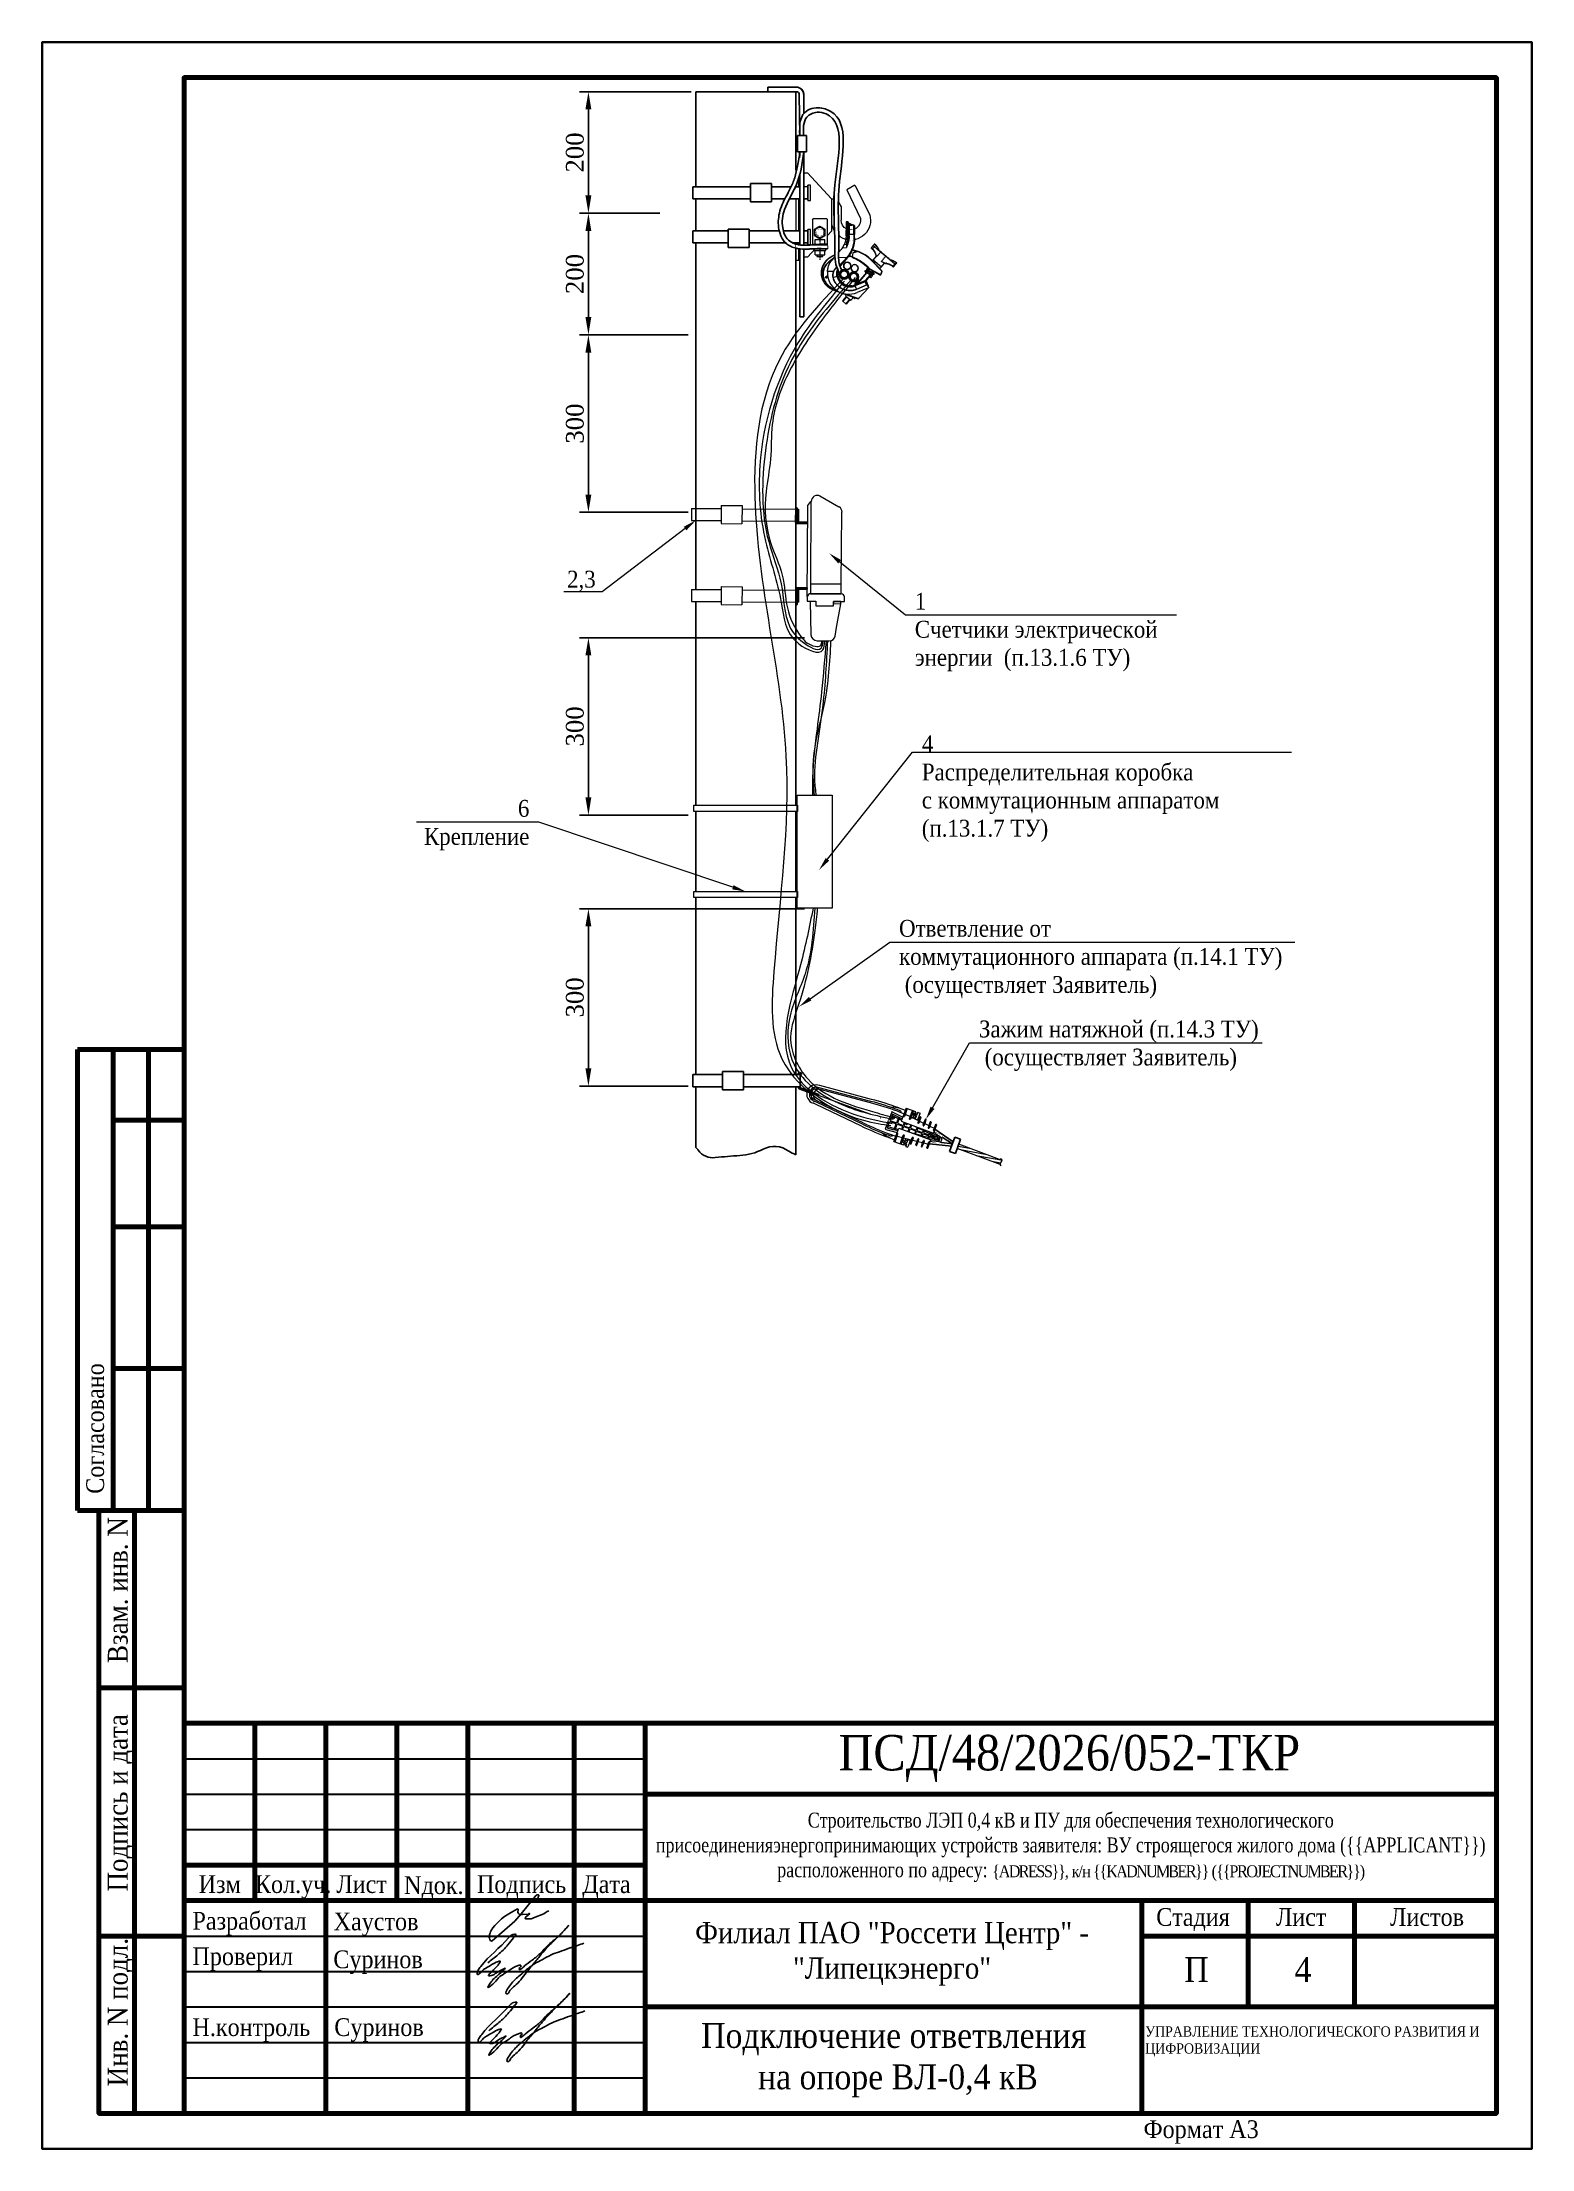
# Model space of a CAD drawing. Header units: millimetres. Extents: x 2174 to 9129, y 1758 to 2055.
# Drawn here: x 6583.7 to 6793.7, y 1758.4 to 2055.4 of the extents above; entities that cross this region are included whole.
import ezdxf
from ezdxf import colors
from ezdxf.entities.mleader import LeaderData, LeaderLine
from ezdxf.math import Vec2, Vec3

# ---------------------------------------------------------------- set-up
doc = ezdxf.new("R2010")
doc.units = ezdxf.units.MM
doc.set_wipeout_variables(frame=1)
doc.linetypes.add('CENTER2', pattern=[28.575, 19.05, -3.175, 3.175, -3.175])
doc.linetypes.add('gost5', pattern=[7, 5, -2, 0])
for name, color, linetype in [('Невидимая', 6, 'gost5'), ('П', 7, 'Continuous'), ('тонкая', 4, 'Continuous'), ('Чертеж', 7, 'Continuous'), ('штриховка', 6, 'Continuous')]:
    doc.layers.add(name, color=color, linetype=linetype)
doc.layers.add('обводка', color=5, linetype='Continuous', lineweight=50)
doc.layers.add('Оси', color=3, linetype='CENTER2', lineweight=25)
doc.styles.get("Standard").update_dxf_attribs({"font": 'Arial.ttf'})
doc.styles.add('стиль1', font='Times New Roman.ttf', dxfattribs={"width": 0.9, "height": 2})
doc.styles.add('стиль2', font='Times New Roman.ttf', dxfattribs={"width": 0.9, "height": 2.5})
doc.dimstyles.new('ISO-25', dxfattribs={"dimtxt": 2.5, "dimasz": 2.5, "dimexe": 1.25, "dimexo": 0.625, "dimtad": 1, "dimtxsty": 'Standard', "dimcen": 2.5, "dimadec": 0, "dimazin": 0, "dimtfac": 1, "dimtmove": 0, "dimatfit": 3, "dimfxl": 1, "dimarcsym": 0})

msp = doc.modelspace()

# ---------------------------------------------------------------- texts
at = {"layer": 'Чертеж', "lineweight": 25, "style": 'стиль1', "width": 0.9}
for s, height, p in [('Изм', 2.5, (6605.756, 1794.472)), ('Кол.уч.', 2.5, (6613.703, 1794.472)), ('Лист', 2.5, (6625.175, 1794.472)), ('Подпись', 2.5, (6645, 1794.472)), ('Дата', 2.5, (6659.842, 1794.472)), ('Nдок.', 2.5, (6634.725, 1794.329)), ('Стадия', 2.5, (6740.75, 1789.84)), ('Лист', 2.5, (6757.623, 1789.84)), ('Листов', 2.5, (6773.721, 1789.84)), ('П', 3.5, (6744.7, 1781.925)), ('4', 3.5, (6760.249, 1781.925)), ('Формат А3', 2.5, (6738.964, 1759.927))]:
    msp.add_text(s, height=height, dxfattribs=at).set_placement(p)
at = {"layer": 'Чертеж', "lineweight": 25, "attachment_point": 5}
for s, insert, char_height, width, style in [('ПСД/48/2026/052-ТКР', (6728.508, 1813.442), 5, 119.88502, 'стиль2'), ('{\\W0.8;Строительство ЛЭП 0,4 кВ и ПУ для обеспечения технологического \\Pприсоединенияэнергопринимающих устройств заявителя: ВУ строящегося жилого дома (\\{\\{APPLICANT\\}\\}) расположенного по адресу: \\H0.8x;\\W0.9;\\T0.85;\\{ADRESS\\}\\}, к/н \\{\\{KADNUMBER\\}\\} (\\{\\{PROJECTNUMBER\\}\\})}', (6728.703, 1800.9), 2.1, 120, 'стиль1'), ('Филиал ПАО "Россети Центр" - "Липецкэнерго"', (6703.513, 1785.9, 0), 3, 70.37962, 'стиль1'), ('{\\C7;Подключение ответвления\\P на опоре ВЛ-0,4 кВ}', (6703.747, 1770.9), 3.5, 70.08803, 'стиль1'), ('\\pxql;{\\fTimes New Roman|b0|i0|c204|p16;\\H0.8x;УПРАВЛЕНИЕ ТЕХНОЛОГИЧЕСКОГО РАЗВИТИЯ И ЦИФРОВИЗАЦИИ}', (6766.299, 1773.521), 1.8, 54.19561, 'стиль2')]:
    msp.add_mtext(s, dxfattribs=dict(at, insert=insert, char_height=char_height, width=width, style=style))

# ---------------------------------------------------------------- blocks, each defined once
blk = doc.blocks.new('Штамп б')
at = {"lineweight": 70}
for points in [[(20, 0), (8, 0), (8, 85), (20, 85)], [(13, 0), (13, 85)], [(8, 60), (20, 60)], [(8, 25), (20, 25)]]:
    blk.add_lwpolyline(points, dxfattribs=at)
at = {"lineweight": 25, "style": 'стиль1', "width": 0.9}
for s, p in [('Взам. инв. N', (12.06, 63.49)), ('Подпись и дата', (12.06, 31.28)), ('Инв. N подл.', (12.06, 3.82))]:
    blk.add_text(s, height=2.8, rotation=90, dxfattribs=at).set_placement(p)
blk = doc.blocks.new('A$C5B0935FB')
at = {"lineweight": 70}
for p, q in [((20, 65), (5, 65)), ((5, 0), (5, 65)), ((10, 55), (10, 65)), ((15, 0), (15, 65)), ((20, 0), (20, 65)), ((10, 40), (10, 55)), ((10, 55), (20, 55)), ((10, 20), (10, 40)), ((10, 40), (20, 40)), ((10, 0), (10, 20)), ((10, 20), (20, 20)), ((10, 0), (5, 0)), ((15, 0), (10, 0)), ((20, 0), (15, 0)), ((15, 0), (15, 0))]:
    blk.add_line(p, q, dxfattribs=at)
at = {"lineweight": 25, "style": 'стиль1', "width": 0.9}
blk.add_text('Согласовано', height=2.5, rotation=90, dxfattribs=at).set_placement((8.72, 2.35))
blk = doc.blocks.new('*D51')
at = {"color": 0, "lineweight": -2, "transparency": 16777216}
for p, q in [((6675.21, 2048.41), (6659.46, 2048.41)), ((6660.71, 2045.91), (6660.71, 2033.78)), ((6670.76, 2031.28), (6659.46, 2031.28))]:
    blk.add_line(p, q, dxfattribs=at)
at = {"color": 0, "transparency": 16777216}
for points in [[(6660.29, 2045.91), (6661.12, 2045.91), (6660.71, 2048.41)], [(6660.29, 2033.78), (6661.12, 2033.78), (6660.71, 2031.28)]]:
    blk.add_solid(points, dxfattribs=at)
at = {"layer": 'Defpoints', "color": 0, "transparency": 16777216}
for p in [(6675.83, 2048.41), (6660.71, 2031.28), (6671.38, 2031.28)]:
    blk.add_point(p, dxfattribs=at)
at = {"color": 0, "transparency": 16777216, "insert": (6658.81, 2039.84), "char_height": 2.5, "attachment_point": 5, "rotation": 90}
blk.add_mtext('{\\fTimes New Roman|b0|i0|c204|p18;200}', dxfattribs=at)
blk = doc.blocks.new('A$C0333526B')
at = {"layer": 'обводка', "color": 0, "lineweight": 15, "ltscale": 0.5}
for p, q in [((24.8, -76.1), (24.8, 74.2)), ((24.8, 74.2), (33.5, 74.2)), ((29.2, 74.2), (29.2, -76.1)), ((33.7, 74.2), (33.7, -76.1)), ((-64.3, 48.6), (-88.9, -0.9)), ((-50.9, 40.8), (-73.4, -7)), ((-64.3, 48.6), (-50.9, 40.8)), ((14.3, 69.1), (-25.6, 26.1)), ((24.8, 69.1), (14.3, 69.1)), ((-33.9, 26.1), (-41.3, 12.4)), ((-41.3, 12.4), (-41.3, -9.8)), ((-25.6, 26.1), (-33.9, 26.1)), ((-25.6, 26.1), (-25.6, -27.7)), ((-25.6, -27.7), (14.5, -71)), ((14.5, -71), (24.8, -71)), ((33.7, -76.1), (24.8, -76.1))]:
    blk.add_line(p, q, dxfattribs=at)
for points in [[(9.5, 48.6), (14, 48.6), (14, 23.4), (9.5, 23.4)], [(9.5, -24.8), (14, -24.8), (14, -50), (9.5, -50)]]:
    blk.add_lwpolyline(points, close=True, dxfattribs=at)
blk.add_circle((-5.8, -30.1), 4.32, dxfattribs=at)
for centre, radius, start, end in [((-57.7, -10.1), 32.5, 163.5869, 349.9411), ((-57.4, -9.6), 16.2, 170.6633, 359.9816)]:
    blk.add_arc(centre, radius, start, end, dxfattribs=at)
blk = doc.blocks.new('A$C1167016C')
at = {"layer": 'штриховка', "lineweight": 15, "ltscale": 0.5}
h = blk.add_hatch(dxfattribs=at)
h.set_pattern_fill('LINE', color=256, scale=0.007737, angle=95, style=0)
h.set_pattern_definition([(95, (67.978994, -42.291913), (-0.024471076, -0.002140942), [])])
h.paths.add_polyline_path([(-5.15, -7.35), (-5.16, -7.33, 0.00417), (-5.16, -7.33), (-5.2, -7.38), (-5.15, -7.42, 0.176327), (-5.13, -7.38, 0.151547)])
h.paths.add_polyline_path([(-5.16, -7.33, 0.409337), (-5.24, -7.34), (-5.2, -7.38)])
h.paths.add_polyline_path([(-5.24, -7.34, 0.176327), (-5.26, -7.38, 0.217324), (-5.24, -7.43), (-5.2, -7.38)])
h.paths.add_polyline_path([(-5.2, -7.38), (-5.24, -7.43, 0.419107), (-5.15, -7.42)])
h.paths.add_polyline_path([(-3.04, -6.93), (-3.08, -6.98), (-3.03, -7.02, 0.179056), (-3.02, -6.98, 0.221695)])
h.paths.add_polyline_path([(-3.04, -6.93, 0.41922), (-3.13, -6.94), (-3.08, -6.98)])
h.paths.add_polyline_path([(-3.13, -6.94, 0.171932), (-3.14, -6.98, 0.151547), (-3.13, -7.01), (-3.12, -7.02), (-3.08, -6.98)])
h.paths.add_polyline_path([(-3.08, -6.98), (-3.12, -7.02, 0.411118), (-3.03, -7.02)])
at = {"color": 7, "linetype": 'Continuous', "lineweight": 15}
for p, q in [((-6.86, 2.16), (-7.16, 2.17)), ((-6.01, 1.61), (-6.74, 1.95)), ((-6.73, 1.89), (-6.73, 1.7)), ((-6.17, 1.63), (-6.73, 1.89)), ((-6.66, 1.63), (-6.17, 1.63)), ((-6.66, 1.6), (-6.66, 0.13)), ((-6.66, -0.15), (-6.66, 0.13)), ((-6.66, 0.13), (-5.86, 0.13)), ((-6.01, 1.61), (-6.01, 1.61)), ((-5.86, 1.61), (-6, 1.61)), ((-5.86, 0.13), (-5.86, -0.5)), ((-5.76, -0.53), (-5.76, 0.09)), ((-8.79, -3.16), (-9.58, -3.56)), ((-8.77, -3.2), (-9.56, -3.61)), ((-9.12, -3.75), (-8.01, -2.45)), ((-8.42, -2.92), (-8.44, -2.94)), ((-7.71, -2.03), (-7.77, -2.14)), ((-7.75, -2.1), (-7.11, -2.04)), ((-7.45, -1.54), (-7.46, -1.57)), ((-7.45, -1.55), (-7.06, -1.51)), ((-6.89, -0.66), (-7.2, -0.66)), ((-7.16, -0.16), (-7.17, -0.41)), ((-6.91, -1.23), (-6.9, -1.19)), ((-6.9, -1.19), (-6.9, -1.19)), ((-6.37, -3.5), (-6.69, -3.45)), ((-6.66, -0.15), (-6.66, -0.15)), ((-6.51, -3.18), (-6.45, -3.08)), ((-6.49, -3.14), (-6.51, -3.18)), ((-6.05, -2.96), (-6.16, -3.6)), ((-6.11, -3.61), (-6.01, -2.96)), ((-6.07, -2.28), (-6.08, -2.3)), ((-6.04, -2.18), (-6.05, -2.23)), ((-5.38, -2.67), (-6.02, -2.92)), ((-6.01, -2.96), (-5.36, -2.72)), ((-5.88, -1.65), (-5.89, -1.67)), ((-2.72, -1.75), (-3.01, -2.1)), ((-2.89, -2.26), (-2.83, -2.32)), ((-2.79, -2.3), (-2.48, -1.94)), ((-2.49, -1.5), (-2.72, -1.75)), ((-2.48, -1.94), (-2.72, -1.75)), ((-2.21, -3.47), (-2.72, -4.08)), ((-2.64, -2.54), (-2.59, -2.62)), ((-2.49, -2.77), (-2.47, -2.8)), ((-2.48, -1.94), (-2.29, -1.71)), ((-2.48, -1.94), (-1.47, -2.82)), ((-2.47, -2.81), (-2.4, -2.94)), ((-2.26, -1.67), (-2.29, -1.63)), ((-2.26, -1.67), (-2.26, -1.67)), ((-2.25, -3.33), (-2.25, -3.33)), ((-1.78, -2.55), (-1.47, -2.82)), ((-0.67, -3.5), (-1.47, -2.82)), ((-1.47, -2.82), (-1.47, -2.82)), ((-0.67, -3.5), (-1.47, -2.82)), ((-10.41, -6.87), (-10.43, -6.88)), ((-10.41, -6.87), (-10.28, -6.8)), ((-10.2, -6.65), (-10.33, -6.71)), ((-10.33, -6.71), (-10.16, -7.06)), ((-9.2, -5.99), (-10.22, -6.01)), ((-9.09, -3.72), (-10.04, -4.48)), ((-9.62, -4.33), (-9.12, -3.75)), ((-7.04, -3.7), (-9.12, -3.75)), ((-8.5, -6.82), (-8.65, -6.86)), ((-8.47, -6.82), (-8.5, -6.82)), ((-7.04, -3.7), (-7.04, -3.7)), ((-6.96, -3.8), (-6.96, -3.8)), ((-6.72, -3.49), (-6.39, -3.55)), ((-6.07, -3.73), (-6.06, -3.68)), ((-6.07, -3.73), (-5.89, -3.81)), ((-5.89, -3.81), (-5.88, -3.77)), ((-3.22, -5.66), (-1.59, -6.58)), ((-1.57, -6.53), (-3.2, -5.61)), ((-2.9, -4.26), (-1.35, -5.9)), ((-1.31, -5.86), (-2.87, -4.23)), ((-1.57, -6.53), (-1.59, -6.58)), ((-1.31, -6.19), (-1.5, -6.52)), ((-1.5, -6.52), (-1.46, -6.54)), ((-1.46, -6.54), (-1.27, -6.21)), ((-1.35, -5.25), (-0.83, -4.65)), ((-1.31, -6.19), (-1.27, -6.21)), ((-0.67, -3.5), (-0.67, -3.5)), ((0.02, -4.09), (-0.67, -3.5)), ((0.87, -4.82), (-0.67, -3.5)), ((-0.33, -4.74), (-0.27, -4.76)), ((-0.26, -4.77), (-0.15, -4.8)), ((-0.12, -4.81), (-0.06, -4.84)), ((0.52, -5.19), (0.52, -5.19)), ((0.57, -5.17), (0.87, -4.82)), ((0.65, -5.23), (0.95, -4.89)), ((0.87, -4.82), (1.08, -4.57)), ((0.95, -4.89), (0.87, -4.82)), ((0.95, -4.89), (1.16, -4.63)), ((-10.94, -7.23), (-10.95, -7.2)), ((-10.9, -7.22), (-10.94, -7.23)), ((-10.9, -7.22), (-10.92, -7.18)), ((-10.49, -7.04), (-10.52, -6.98)), ((-10.45, -7.03), (-10.49, -7.04)), ((-10.45, -7.03), (-10.48, -6.96)), ((-10.31, -8.39), (-10.37, -8.32)), ((-10.36, -7.03), (-10.34, -7.03)), ((-10.21, -6.97), (-10.34, -7.03)), ((-10.16, -7.06), (-10.13, -7.05)), ((-9.63, -8.66), (-8.5, -9.26)), ((-9.31, -9.04), (-9.23, -9.07)), ((-9.18, -9.09), (-8.11, -9.46)), ((-8.3, -7.3), (-8.25, -7.27)), ((-8.2, -9.42), (-8.11, -9.46)), ((-7.69, -9.61), (-5.15, -10.49)), ((-7.12, -9.81), (-7.21, -9.92)), ((-7.2, -10.06), (-6.44, -10.7)), ((-5.87, -10.24), (-5.88, -10.34)), ((-5.53, -10.36), (-5.74, -10.44)), ((-4.1, -7.54), (-5.73, -8.22)), ((-5.72, -8.24), (-4.09, -7.56)), ((-4.03, -7.7), (-5.66, -8.39)), ((-5.43, -8.93), (-3.81, -8.23)), ((-3.8, -8.25), (-5.42, -8.96)), ((-3.45, -8.68), (-5.33, -9.48)), ((-5.11, -10.48), (-3.41, -8.66)), ((-4.1, -7.54), (-4.09, -7.56)), ((-4.09, -7.56), (-4.03, -7.7)), ((-3.83, -7.66), (-3.77, -7.81)), ((-3.45, -8.68), (-3.55, -8.45)), ((-3.53, -8.39), (-3.5, -8.43)), ((-3.51, -8.43), (-3.52, -8.4)), ((-3.5, -8.43), (-3.51, -8.43)), ((-3.5, -8.43), (-3.41, -8.66)), ((-6.3, -10.68), (-6.11, -10.46)), ((-5.14, -10.44), (-5.12, -10.49))]:
    blk.add_line(p, q, dxfattribs=at)
at = {"color": 8, "linetype": 'Continuous', "lineweight": 15}
for p, q in [((-6.86, -0.14), (-6.86, 2.16)), ((-5.86, 0.13), (-5.86, 1.61)), ((-6.5, -3.17), (-6.4, -2.99)), ((-5.78, -1.03), (-5.78, -1.03)), ((-3.01, -2.1), (-2.94, -2.16)), ((-10.48, -6.96), (-10.26, -6.85)), ((-10.23, -6.93), (-10.45, -7.03)), ((-10.43, -6.82), (-10.31, -6.76)), ((-9.2, -3.84), (-10.02, -4.5)), ((-2.72, -4.08), (-1.35, -5.25)), ((0.58, -5.17), (0.65, -5.23)), ((-10.92, -7.18), (-10.86, -7.15)), ((-10.85, -7.19), (-10.9, -7.22)), ((-10.18, -7.02), (-10.32, -7.07)), ((-9.69, -8.09), (-9.69, -8.1)), ((-9.62, -8.63), (-8.77, -9.08)), ((-9.16, -9.05), (-8.42, -9.3)), ((-7.26, -9.71), (-5.14, -10.44)), ((-5.82, -10.26), (-5.83, -10.35)), ((-5.76, -10.4), (-5.6, -10.33)), ((-7.75, -10.86), (-7.14, -11.37))]:
    blk.add_line(p, q, dxfattribs=at)
at = {"lineweight": 15, "ltscale": 0.5}
for p, q in [((-3.8, -6.16), (-5.15, -7.77)), ((-3.74, -6.19), (-5.1, -7.81)), ((-3.19, -6.55), (-4, -7.52)), ((-3.13, -6.58), (-3.93, -7.54)), ((-7.13, -10.12), (-7.75, -10.86)), ((-7.07, -10.17), (-7.69, -10.91)), ((-6.57, -10.59), (-7.19, -11.33)), ((-6.52, -10.63), (-7.14, -11.37))]:
    blk.add_line(p, q, dxfattribs=at)
at = {"color": 0, "lineweight": 15, "ltscale": 0.5}
for p, q in [((-3.57, -5.87), (-3.72, -6.06)), ((-3.51, -5.91), (-3.67, -6.1)), ((-3.36, -5.63), (-3.49, -5.78)), ((-3.31, -5.67), (-3.43, -5.81)), ((-3.31, -5.57), (-3.36, -5.63)), ((-3.26, -5.62), (-3.31, -5.67)), ((-2.95, -6.26), (-3.11, -6.45)), ((-2.89, -6.3), (-3.05, -6.49)), ((-2.82, -6.11), (-2.87, -6.17)), ((-2.76, -6.14), (-2.81, -6.2)), ((-5.23, -7.87), (-5.39, -8.05)), ((-5.18, -7.9), (-5.29, -8.04))]:
    blk.add_line(p, q, dxfattribs=at)
at = {"color": 0, "linetype": 'Continuous', "lineweight": 15}
for p, q in [((-3.54, -5.41), (-3.52, -5.37)), ((-3.22, -5.66), (-3.2, -5.61)), ((-2.86, -6.09), (-2.78, -5.91)), ((-2.86, -6.09), (-2.67, -6.19)), ((-2.67, -6.19), (-2.56, -6.03)), ((-6.66, -8.33), (-6.67, -8.38)), ((-6.22, -8.36), (-6.32, -8.37)), ((-5.73, -8.22), (-5.72, -8.24)), ((-5.66, -8.39), (-5.72, -8.24))]:
    blk.add_line(p, q, dxfattribs=at)
at = {"color": 7, "linetype": 'Continuous', "lineweight": 15, "flags": 128}
for points in [[(-6.76, 0.16), (-6.76, 0.15), (-6.75, 0.15), (-6.75, 0.14), (-6.73, 0.14), (-6.72, 0.13), (-6.7, 0.13), (-6.68, 0.13), (-6.66, 0.13)], [(-5.86, 0.13), (-5.84, 0.12), (-5.82, 0.12), (-5.8, 0.12), (-5.79, 0.11), (-5.77, 0.11), (-5.76, 0.1), (-5.76, 0.1), (-5.76, 0.09)], [(-6.05, -2.96), (-6.05, -2.96), (-6.05, -2.96), (-6.05, -2.96), (-6.04, -2.96), (-6.03, -2.96), (-6.02, -2.96), (-6.02, -2.96), (-6.01, -2.96)], [(-6.02, -2.92), (-6.02, -2.92), (-6.02, -2.92), (-6.02, -2.92), (-6.02, -2.93), (-6.02, -2.94), (-6.01, -2.95), (-6.01, -2.95), (-6.01, -2.96)], [(-5.86, -0.5), (-5.84, -0.5), (-5.82, -0.5), (-5.8, -0.5), (-5.79, -0.51), (-5.77, -0.51), (-5.76, -0.52), (-5.76, -0.52), (-5.76, -0.53)], [(-5.38, -2.67), (-5.37, -2.67), (-5.37, -2.67), (-5.37, -2.68), (-5.37, -2.68), (-5.37, -2.69), (-5.36, -2.7), (-5.36, -2.71), (-5.36, -2.72)], [(-5.36, -2.72), (-5.35, -2.71), (-5.35, -2.7), (-5.35, -2.69), (-5.35, -2.68), (-5.34, -2.68), (-5.34, -2.67), (-5.34, -2.67), (-5.34, -2.67)], [(-2.18, -3.44), (-2.19, -3.44), (-2.19, -3.45), (-2.2, -3.45), (-2.2, -3.46), (-2.2, -3.46), (-2.2, -3.47), (-2.2, -3.48), (-2.2, -3.48)], [(-1.74, -2.52), (-1.74, -2.52), (-1.75, -2.52), (-1.75, -2.52), (-1.76, -2.52), (-1.76, -2.53), (-1.77, -2.53), (-1.78, -2.54), (-1.78, -2.55)], [(-6.16, -3.6), (-6.16, -3.6), (-6.16, -3.6), (-6.15, -3.6), (-6.14, -3.6), (-6.14, -3.6), (-6.13, -3.6), (-6.12, -3.61), (-6.11, -3.61)], [(-6.13, -3.65), (-6.13, -3.65), (-6.13, -3.65), (-6.13, -3.65), (-6.12, -3.64), (-6.12, -3.63), (-6.12, -3.62), (-6.11, -3.62), (-6.11, -3.61)], [(-2.9, -4.26), (-2.9, -4.26), (-2.89, -4.25), (-2.88, -4.24), (-2.88, -4.24), (-2.88, -4.23), (-2.87, -4.23), (-2.87, -4.23), (-2.87, -4.23)], [(-1.35, -5.9), (-1.34, -5.89), (-1.34, -5.88), (-1.33, -5.88), (-1.33, -5.87), (-1.32, -5.87), (-1.32, -5.87), (-1.32, -5.86), (-1.31, -5.86)], [(0.02, -4.09), (0.02, -4.08), (0.03, -4.07), (0.03, -4.07), (0.04, -4.06), (0.04, -4.05), (0.04, -4.05), (0.04, -4.04), (0.04, -4.04)]]:
    blk.add_lwpolyline(points, dxfattribs=at)
at = {"color": 0, "linetype": 'Continuous', "lineweight": 15, "flags": 128}
blk.add_lwpolyline([(-3.23, -5.65), (-3.23, -5.65), (-3.23, -5.64), (-3.23, -5.64), (-3.22, -5.64), (-3.22, -5.63), (-3.21, -5.63), (-3.21, -5.62), (-3.2, -5.61)], dxfattribs=at)
at = {"color": 7, "linetype": 'Continuous', "lineweight": 15}
for centre, radius, start, end in [((-6.86, 2.06), 0.101, 360, 88), ((-5.86, 1.5), 0.101, 360, 90), ((-7.18, -8.32), 5.89, 72.8051, 80.1234), ((-7.18, -8.32), 5.94, 72.0297, 80.0124), ((-6.01, -2.96), 0.0495, 110.8031, 170.8031), ((-5.36, -2.72), 0.0495, 72.0297, 110.8031), ((-7.18, -8.32), 5.89, 43.5503, 72.0297), ((-7.18, -8.32), 5.94, 43.5503, 72.0297), ((-2.97, -2.13), 0.0495, 140.3865, 229.3865), ((-11.71, -7.49), 1.44, 25.5009, 27.4995), ((-6.7, -6.23), 3.52, 176.4491, 292.8548), ((-6.51, -6.37), 2.19, 192.8548, 292.8548), ((-6.51, -6.37), 2.03, 192.8548, 292.8548), ((-6.51, -6.37), 2.01, 192.8548, 292.8549), ((-9.64, -11.85), 8.91, 66.8207, 68.6002), ((-9.64, -11.85), 8.96, 67.1467, 68.6334), ((-6.11, -3.61), 0.0495, 170.8031, 246.8207), ((-9.64, -11.85), 8.91, 44.0684, 66.8207), ((-9.64, -11.85), 8.96, 44.0684, 66.8207), ((-9.64, -11.85), 8.86, 46.5627, 64.9846), ((-2.03, -4.65), 0.897, 140.1173, 154.035), ((-2.03, -4.66), 0.897, 293.0155, 318.6557), ((-1.54, -6.49), 0.099, 240.5631, 330.5631), ((-1.54, -6.49), 0.0495, 240.5631, 330.5631), ((-1.53, -6.07), 0.248, 330.5631, 43.5503), ((-1.53, -6.07), 0.297, 330.5631, 43.5503), ((0.61, -5.2), 0.0495, 229.3865, 318.3865), ((-7.28, -9.71), 1.99, 160.5039, 161.9421), ((-8.75, -7.53), 0.553, 27.4431, 49.29), ((-6.51, -6.37), 1.96, 207.4431, 265.6422), ((-7.96, -9.51), 0.158, 160.7891, 163.052), ((-8.1, -9.44), 0.0302, 241.9998, 250.862), ((-7.14, -9.98), 0.099, 140.0607, 230.0607), ((-6.57, -10.07), 0.594, 320.0607, 347.7406), ((-4.02, -7.72), 0.201, 22.8548, 112.8548), ((-4.01, -7.74), 0.2, 23.102, 113.0999), ((-3.95, -7.88), 0.2, 23.102, 113.0999), ((-6.38, -10.62), 0.099, 230.0607, 320.0607), ((-3.26, -11.11), 1.99, 160.5039, 161.9421), ((-5.14, -10.44), 0.0508, 295, 308.8648)]:
    blk.add_arc(centre, radius, start, end, dxfattribs=at)
at = {"color": 0, "linetype": 'Continuous', "lineweight": 15}
for centre, radius, start, end in [((-3.2, -5.61), 0.0495, 224.0684, 240.5631), ((-6.7, -8.88), 0.553, 63.7953, 85.6422)]:
    blk.add_arc(centre, radius, start, end, dxfattribs=at)
at = {"color": 7, "linetype": 'Continuous', "lineweight": 15}
for points, knots in [([(-7.16, 2.17), (-7.16, 2.17), (-7.16, 2.16), (-7.16, 2.1), (-7.16, 2.06), (-7.16, 1.95), (-7.16, 1.88), (-7.16, 1.71), (-7.16, 1.62), (-7.16, 1.41), (-7.16, 1.29), (-7.16, 1.04), (-7.16, 0.9), (-7.16, 0.62), (-7.16, 0.47), (-7.16, 0.16), (-7.16, 0), (-7.16, -0.16)], [0, 0, 0, 0, 0.125, 0.125, 0.25, 0.25, 0.375, 0.375, 0.5, 0.5, 0.625, 0.625, 0.75, 0.75, 0.875, 0.875, 1, 1, 1, 1]), ([(-7.16, -0.14), (-7.16, -0.11), (-7.16, -0.04), (-7.16, 0.05), (-7.16, 0.14), (-7.16, 0.26), (-7.16, 0.4), (-7.16, 0.55), (-7.16, 0.66), (-7.16, 0.73), (-7.16, 0.75), (-7.16, 0.75)], [0, 0, 0, 0, 0.0797844, 0.159767, 0.2407106, 0.3209693, 0.4829298, 0.6451329, 0.806711, 0.9684011, 1, 1, 1, 1]), ([(-6.76, -0.16), (-6.76, -0.14), (-6.76, -0.08), (-6.76, 0), (-6.76, 0.09), (-6.76, 0.21), (-6.76, 0.33), (-6.76, 0.45), (-6.76, 0.54), (-6.76, 0.63), (-6.76, 0.72), (-6.76, 0.82), (-6.76, 0.92), (-6.76, 1.01), (-6.76, 1.09), (-6.76, 1.17), (-6.76, 1.25), (-6.76, 1.35), (-6.76, 1.42), (-6.76, 1.5), (-6.76, 1.58), (-6.76, 1.65), (-6.76, 1.72), (-6.76, 1.78), (-6.76, 1.84), (-6.76, 1.89), (-6.76, 1.93), (-6.76, 1.95), (-6.76, 1.97), (-6.76, 1.99), (-6.76, 2), (-6.76, 2.02), (-6.76, 2.04), (-6.76, 2.05), (-6.76, 2.06), (-6.76, 2.06), (-6.76, 2.06), (-6.76, 2.06)], [0, 0, 0, 0, 0.0195342, 0.0457418, 0.0691483, 0.0932332, 0.1434818, 0.1698582, 0.1961331, 0.2234508, 0.2513944, 0.2798992, 0.3090876, 0.3483921, 0.369326, 0.3910089, 0.4320452, 0.4642332, 0.4970316, 0.5237141, 0.5642501, 0.5986626, 0.6335514, 0.6687906, 0.7045583, 0.7407912, 0.7770176, 0.7954006, 0.813769, 0.8321744, 0.8506492, 0.869115, 0.9002817, 0.9252113, 0.950141, 0.9750706, 1, 1, 1, 1]), ([(-6.76, 1.98), (-6.76, 1.98), (-6.76, 1.97), (-6.75, 1.96), (-6.75, 1.96), (-6.74, 1.95)], [0, 0, 0, 0, 0.5, 0.5, 1, 1, 1, 1]), ([(-6.74, 1.95), (-6.75, 1.95), (-6.75, 1.96), (-6.76, 1.97), (-6.76, 1.97), (-6.76, 1.97)], [0, 0, 0, 0, 0.485905, 0.741135, 1, 1, 1, 1]), ([(-6.73, 1.89), (-6.74, 1.89), (-6.75, 1.89), (-6.76, 1.89), (-6.76, 1.89), (-6.76, 1.89)], [0, 0, 0, 0, 0.5, 0.5, 1, 1, 1, 1]), ([(-6.76, 1.7), (-6.76, 1.69), (-6.76, 1.69), (-6.76, 1.68), (-6.76, 1.68), (-6.76, 1.68)], [0, 0, 0, 0, 0.5, 0.5, 1, 1, 1, 1]), ([(-6.76, 1.7), (-6.76, 1.7), (-6.76, 1.7), (-6.75, 1.7), (-6.74, 1.7), (-6.73, 1.7)], [0, 0, 0, 0, 0.5, 0.5, 1, 1, 1, 1]), ([(-6.74, 1.95), (-6.74, 1.95), (-6.74, 1.95), (-6.74, 1.95), (-6.74, 1.95), (-6.74, 1.94), (-6.74, 1.94), (-6.74, 1.93), (-6.74, 1.91), (-6.74, 1.9), (-6.73, 1.89)], [0, 0, 0, 0, 0.077117, 0.151166, 0.222729, 0.33993, 0.464158, 0.607956, 0.786311, 1, 1, 1, 1]), ([(-6.73, 1.7), (-6.73, 1.69), (-6.73, 1.69), (-6.73, 1.68), (-6.73, 1.67), (-6.72, 1.66), (-6.72, 1.65), (-6.71, 1.65), (-6.7, 1.64), (-6.69, 1.63), (-6.68, 1.63), (-6.67, 1.63), (-6.66, 1.63)], [0, 0, 0, 0, 0.088281, 0.172827, 0.254929, 0.335994, 0.417484, 0.500837, 0.642217, 0.783965, 0.888863, 1, 1, 1, 1]), ([(-6.66, 1.63), (-6.66, 1.63), (-6.66, 1.62), (-6.66, 1.61), (-6.66, 1.6), (-6.66, 1.6), (-6.66, 1.6)], [0, 0, 0, 0, 0.065878, 0.253728, 0.576231, 1, 1, 1, 1]), ([(-6.17, 1.63), (-6.17, 1.62), (-6.17, 1.62), (-6.17, 1.6), (-6.17, 1.6), (-6.17, 1.6)], [0, 0, 0, 0, 0.5, 0.5, 1, 1, 1, 1]), ([(-6.01, 1.61), (-6.01, 1.61), (-6.02, 1.61), (-6.03, 1.61), (-6.03, 1.61), (-6.05, 1.61), (-6.07, 1.61), (-6.1, 1.62), (-6.11, 1.62), (-6.14, 1.63), (-6.16, 1.63), (-6.17, 1.63)], [0, 0, 0, 0, 0.125, 0.125, 0.25, 0.25, 0.5, 0.5, 0.75, 0.75, 1, 1, 1, 1]), ([(-6, 1.6), (-6, 1.6), (-6, 1.6), (-6, 1.6), (-6, 1.6), (-6.01, 1.6), (-6.01, 1.6), (-6.02, 1.6), (-6.02, 1.6), (-6.04, 1.6), (-6.05, 1.6), (-6.08, 1.6), (-6.1, 1.6), (-6.12, 1.6), (-6.14, 1.6), (-6.16, 1.6), (-6.17, 1.6)], [0, 0, 0, 0, 0.031441, 0.062975, 0.095428, 0.129557, 0.166017, 0.205345, 0.247972, 0.294234, 0.415295, 0.552425, 0.632523, 0.715193, 0.85172, 1, 1, 1, 1]), ([(-6, 1.61), (-6, 1.61), (-6.01, 1.61), (-6.01, 1.61), (-6.01, 1.61)], [0, 0, 0, 0, 0.494092, 1, 1, 1, 1]), ([(-6, 1.6), (-6, 1.6), (-6, 1.61), (-6, 1.61), (-6, 1.61), (-6, 1.6), (-6, 1.6), (-6, 1.6), (-6, 1.6), (-6, 1.6)], [0, 0, 0, 0, 0.291564, 0.499998, 0.708834, 1, 1, 1, 1, 1, 1, 1]), ([(-5.76, 1.5), (-5.76, 1.5), (-5.76, 1.5), (-5.76, 1.5), (-5.76, 1.5), (-5.76, 1.5), (-5.76, 1.49), (-5.76, 1.49), (-5.76, 1.48), (-5.76, 1.47), (-5.76, 1.45), (-5.76, 1.43), (-5.76, 1.41), (-5.76, 1.38), (-5.76, 1.34), (-5.76, 1.3), (-5.76, 1.26), (-5.76, 1.21), (-5.76, 1.14), (-5.76, 1.04), (-5.76, 0.95), (-5.76, 0.87), (-5.76, 0.81), (-5.76, 0.74), (-5.76, 0.66), (-5.76, 0.59), (-5.76, 0.52), (-5.76, 0.46), (-5.76, 0.39), (-5.76, 0.33), (-5.76, 0.27), (-5.76, 0.22), (-5.76, 0.15), (-5.76, 0.11), (-5.76, 0.09)], [0, 0, 0, 0, 0.017835, 0.035659, 0.053478, 0.071303, 0.08914, 0.106999, 0.124888, 0.142816, 0.178079, 0.213505, 0.248749, 0.283389, 0.322409, 0.362099, 0.390857, 0.420011, 0.486214, 0.55093, 0.613787, 0.64389, 0.674941, 0.712699, 0.751458, 0.791304, 0.818432, 0.846502, 0.87327, 0.899682, 0.923914, 0.950487, 0.971179, 1, 1, 1, 1]), ([(-8.79, -3.16), (-8.71, -3.11), (-8.58, -3.04), (-8.45, -2.95), (-8.41, -2.91)], [0, 0, 0, 0, 0.610467, 1, 1, 1, 1]), ([(-8.77, -3.2), (-8.78, -3.19), (-8.78, -3.18), (-8.79, -3.16), (-8.79, -3.16), (-8.79, -3.16)], [0, 0, 0, 0, 0.5, 0.5, 1, 1, 1, 1]), ([(-7.75, -2.1), (-7.76, -2.12), (-7.78, -2.15), (-7.81, -2.19), (-7.84, -2.24), (-7.88, -2.28), (-7.91, -2.33), (-7.94, -2.37), (-7.98, -2.41), (-8, -2.44), (-8.01, -2.45)], [0, 0, 0, 0, 0.128393, 0.255814, 0.382265, 0.507746, 0.632259, 0.755805, 0.878384, 1, 1, 1, 1]), ([(-7.75, -2.1), (-7.74, -2.09), (-7.72, -2.06), (-7.7, -2.03), (-7.68, -1.99), (-7.65, -1.95), (-7.63, -1.91), (-7.61, -1.87), (-7.58, -1.82), (-7.55, -1.76), (-7.51, -1.69), (-7.48, -1.62), (-7.46, -1.57), (-7.45, -1.55)], [0, 0, 0, 0, 0.074346, 0.147705, 0.220085, 0.291491, 0.36193, 0.43141, 0.499937, 0.628213, 0.754276, 0.878184, 1, 1, 1, 1]), ([(-7.2, -0.66), (-7.2, -0.68), (-7.21, -0.72), (-7.22, -0.77), (-7.23, -0.83), (-7.24, -0.89), (-7.25, -0.94), (-7.27, -1), (-7.28, -1.06), (-7.3, -1.13), (-7.33, -1.22), (-7.36, -1.33), (-7.4, -1.44), (-7.43, -1.51), (-7.45, -1.55)], [0, 0, 0, 0, 0.062551, 0.125054, 0.187526, 0.249982, 0.312441, 0.374918, 0.437432, 0.499998, 0.625053, 0.749981, 0.874918, 1, 1, 1, 1]), ([(-7.16, -0.16), (-7.16, -0.18), (-7.16, -0.21), (-7.17, -0.25), (-7.17, -0.3), (-7.17, -0.34), (-7.17, -0.39), (-7.18, -0.43), (-7.18, -0.48), (-7.18, -0.52), (-7.19, -0.57), (-7.19, -0.61), (-7.2, -0.64), (-7.2, -0.66)], [0, 0, 0, 0, 0.091472, 0.182785, 0.273953, 0.364993, 0.455921, 0.546751, 0.6375, 0.728183, 0.818817, 0.909418, 1, 1, 1, 1]), ([(-6.66, -0.15), (-6.66, -0.2), (-6.66, -0.28), (-6.67, -0.4), (-6.67, -0.53), (-6.69, -0.7), (-6.72, -0.9), (-6.77, -1.12), (-6.82, -1.31), (-6.87, -1.48), (-6.93, -1.64), (-6.98, -1.76), (-7.03, -1.87), (-7.07, -1.96), (-7.1, -2.02), (-7.11, -2.04)], [0, 0, 0, 0, 0.062682, 0.12528, 0.196674, 0.250224, 0.398983, 0.499912, 0.599961, 0.699925, 0.77477, 0.849707, 0.905249, 0.955334, 1, 1, 1, 1]), ([(-7.06, -1.51), (-7.07, -1.56), (-7.07, -1.6), (-7.08, -1.67), (-7.08, -1.69), (-7.08, -1.74), (-7.09, -1.76), (-7.09, -1.83), (-7.09, -1.87), (-7.1, -1.96), (-7.11, -2), (-7.11, -2.04)], [0, 0, 0, 0, 0.25, 0.25, 0.375, 0.375, 0.5, 0.5, 0.75, 0.75, 1, 1, 1, 1]), ([(-6.98, -1.52), (-6.98, -1.52), (-6.99, -1.54), (-6.99, -1.57), (-7, -1.6), (-7.01, -1.65), (-7.03, -1.71), (-7.04, -1.78), (-7.06, -1.86), (-7.08, -1.95), (-7.1, -2.01), (-7.11, -2.04)], [0, 0, 0, 0, 0.03024, 0.080555, 0.151283, 0.242672, 0.355779, 0.492571, 0.646032, 0.81496, 1, 1, 1, 1]), ([(-7.06, -1.51), (-7.06, -1.48), (-7.05, -1.44), (-7.04, -1.38), (-7.03, -1.33), (-7.02, -1.27), (-7.01, -1.21), (-7, -1.18), (-6.99, -1.16)], [0, 0, 0, 0, 0.2369764, 0.3652437, 0.500444, 0.6965897, 0.8396795, 1, 1, 1, 1]), ([(-7.06, -1.51), (-7.05, -1.51), (-7.03, -1.51), (-7, -1.52), (-6.99, -1.52), (-6.98, -1.52)], [0, 0, 0, 0, 0.5, 0.5, 1, 1, 1, 1]), ([(-5.86, -0.5), (-5.86, -0.79), (-5.88, -1.08), (-5.96, -1.5), (-5.99, -1.65), (-6.07, -1.93), (-6.11, -2.07), (-6.21, -2.34), (-6.27, -2.48), (-6.4, -2.74), (-6.46, -2.87), (-6.68, -3.25), (-6.85, -3.48), (-7.04, -3.7)], [0, 0, 0, 0, 0.25, 0.25, 0.375, 0.375, 0.5, 0.5, 0.625, 0.625, 0.75, 0.75, 1, 1, 1, 1]), ([(-6.99, -1.16), (-6.98, -1.12), (-6.96, -1.04), (-6.93, -0.91), (-6.91, -0.79), (-6.9, -0.7), (-6.89, -0.66)], [0, 0, 0, 0, 0.250108, 0.500003, 0.749897, 1, 1, 1, 1]), ([(-5.76, -0.53), (-5.76, -0.55), (-5.76, -0.6), (-5.76, -0.67), (-5.76, -0.73), (-5.76, -0.79), (-5.77, -0.85), (-5.77, -0.9), (-5.77, -0.95), (-5.78, -1), (-5.78, -1.04), (-5.79, -1.08), (-5.8, -1.16), (-5.81, -1.27), (-5.85, -1.52), (-5.93, -1.86), (-6.07, -2.29), (-6.24, -2.69), (-6.4, -2.99), (-6.52, -3.19), (-6.59, -3.3), (-6.66, -3.41), (-6.73, -3.51), (-6.81, -3.61), (-6.88, -3.71), (-6.94, -3.77), (-6.96, -3.8)], [0, 0, 0, 0, 0.019914, 0.0389, 0.056958, 0.074087, 0.090287, 0.105559, 0.119902, 0.133317, 0.145803, 0.157361, 0.16799, 0.211241, 0.251737, 0.384642, 0.503785, 0.633058, 0.754346, 0.790999, 0.827132, 0.862743, 0.897835, 0.932408, 0.966462, 1, 1, 1, 1]), ([(-6.91, -1.22), (-6.91, -1.21), (-6.9, -1.2), (-6.9, -1.19), (-6.9, -1.19)], [0, 0, 0, 0, 0.4799402, 1, 1, 1, 1]), ([(-6.9, -1.19), (-6.9, -1.19), (-6.9, -1.18), (-6.9, -1.18), (-6.9, -1.18)], [0, 0, 0, 0, 0.528869, 1, 1, 1, 1]), ([(-6.89, -0.66), (-6.89, -0.64), (-6.89, -0.61), (-6.88, -0.57), (-6.88, -0.52), (-6.87, -0.47), (-6.87, -0.42), (-6.87, -0.38), (-6.86, -0.33), (-6.86, -0.28), (-6.86, -0.24), (-6.86, -0.19), (-6.86, -0.16), (-6.86, -0.14)], [0, 0, 0, 0, 0.0905007, 0.1810453, 0.2716464, 0.3623166, 0.4530686, 0.543915, 0.6348682, 0.7259409, 0.8171455, 0.9084944, 1, 1, 1, 1]), ([(-6.8, -0.67), (-6.8, -0.67), (-6.8, -0.67), (-6.81, -0.67), (-6.81, -0.67), (-6.83, -0.67), (-6.84, -0.66), (-6.87, -0.66), (-6.88, -0.66), (-6.89, -0.66)], [0, 0, 0, 0, 0.25, 0.25, 0.5, 0.5, 0.75, 0.75, 1, 1, 1, 1]), ([(-6.86, -0.14), (-6.83, -0.14), (-6.81, -0.14), (-6.77, -0.15), (-6.76, -0.16), (-6.76, -0.16)], [0, 0, 0, 0, 0.5, 0.5, 1, 1, 1, 1]), ([(-6.76, -0.16), (-6.76, -0.18), (-6.76, -0.21), (-6.76, -0.25), (-6.76, -0.3), (-6.77, -0.35), (-6.77, -0.44), (-6.78, -0.52), (-6.79, -0.6), (-6.79, -0.64), (-6.79, -0.66), (-6.8, -0.67)], [0, 0, 0, 0, 0.101606, 0.184796, 0.249574, 0.371902, 0.499123, 0.749089, 0.874399, 0.927612, 1, 1, 1, 1]), ([(-6.76, -0.16), (-6.76, -0.16), (-6.76, -0.16), (-6.76, -0.16), (-6.75, -0.16), (-6.75, -0.16), (-6.73, -0.16), (-6.72, -0.16), (-6.7, -0.16), (-6.69, -0.16), (-6.68, -0.16), (-6.67, -0.15), (-6.66, -0.15), (-6.66, -0.15)], [0, 0, 0, 0, 0.065017, 0.147982, 0.250056, 0.393753, 0.499964, 0.631073, 0.749846, 0.835392, 0.916761, 0.953427, 1, 1, 1, 1]), ([(-6.37, -2.94), (-6.39, -2.97), (-6.43, -3.05), (-6.48, -3.13), (-6.51, -3.18)], [0, 0, 0, 0, 0.352772, 1, 1, 1, 1]), ([(-6.51, -3.18), (-6.51, -3.18), (-6.51, -3.18), (-6.51, -3.18), (-6.51, -3.18), (-6.51, -3.18), (-6.51, -3.17), (-6.51, -3.17), (-6.5, -3.17), (-6.5, -3.17)], [0, 0, 0, 0, 0.000425, 0.003646, 0.01249, 0.045782, 0.68133, 0.912692, 1, 1, 1, 1]), ([(-6.32, -2.85), (-6.33, -2.87), (-6.34, -2.89), (-6.36, -2.92), (-6.36, -2.92)], [0, 0, 0, 0, 0.693799, 1, 1, 1, 1]), ([(-6.04, -2.18), (-6.04, -2.19), (-6.04, -2.2), (-6.05, -2.22), (-6.05, -2.22)], [0, 0, 0, 0, 0.430307, 1, 1, 1, 1]), ([(-5.79, -1.09), (-5.79, -1.08), (-5.78, -1.04), (-5.77, -0.97), (-5.77, -0.91), (-5.77, -0.88)], [0, 0, 0, 0, 0.208739, 0.610391, 1, 1, 1, 1]), ([(-3, -2.17), (-3, -2.17), (-3, -2.17), (-2.99, -2.18), (-2.97, -2.19), (-2.96, -2.21), (-2.95, -2.21)], [0, 0, 0, 0, 0.2493969, 0.4997051, 0.7497725, 1, 1, 1, 1]), ([(-2.95, -2.21), (-2.95, -2.21), (-2.96, -2.2), (-2.95, -2.18), (-2.95, -2.17), (-2.94, -2.16)], [0, 0, 0, 0, 0.5, 0.5, 1, 1, 1, 1]), ([(-2.95, -2.21), (-2.95, -2.21), (-2.94, -2.22), (-2.94, -2.22), (-2.93, -2.23), (-2.92, -2.24), (-2.91, -2.25), (-2.89, -2.27), (-2.87, -2.29), (-2.85, -2.31), (-2.84, -2.32), (-2.83, -2.32)], [0, 0, 0, 0, 0.059747, 0.121259, 0.184801, 0.250616, 0.375793, 0.500618, 0.750038, 0.874995, 1, 1, 1, 1]), ([(-2.94, -2.16), (-2.94, -2.16), (-2.93, -2.16), (-2.92, -2.17), (-2.91, -2.18), (-2.9, -2.19), (-2.89, -2.2), (-2.89, -2.2), (-2.88, -2.21), (-2.86, -2.22), (-2.85, -2.24), (-2.83, -2.26), (-2.81, -2.28), (-2.8, -2.29), (-2.79, -2.3)], [0, 0, 0, 0, 0.064151, 0.127821, 0.191012, 0.253724, 0.315957, 0.377712, 0.43899, 0.499791, 0.612219, 0.733064, 0.862325, 1, 1, 1, 1]), ([(-2.79, -2.3), (-2.79, -2.3), (-2.8, -2.3), (-2.81, -2.31), (-2.81, -2.32), (-2.82, -2.32), (-2.83, -2.32), (-2.83, -2.32), (-2.83, -2.32), (-2.83, -2.32)], [0, 0, 0, 0, 0.25, 0.25, 0.5, 0.5, 0.75, 0.75, 1, 1, 1, 1]), ([(-2.83, -2.32), (-2.83, -2.33), (-2.81, -2.34), (-2.79, -2.36), (-2.77, -2.39), (-2.75, -2.42), (-2.71, -2.46), (-2.66, -2.52), (-2.6, -2.6), (-2.53, -2.71), (-2.46, -2.82), (-2.41, -2.91), (-2.38, -2.98), (-2.35, -3.04), (-2.33, -3.09), (-2.32, -3.13), (-2.31, -3.15)], [0, 0, 0, 0, 0.028528, 0.058901, 0.091141, 0.125265, 0.188981, 0.250426, 0.37458, 0.500484, 0.62414, 0.750303, 0.812698, 0.875174, 0.933708, 1, 1, 1, 1]), ([(-2.82, -2.33), (-2.79, -2.36), (-2.74, -2.42), (-2.68, -2.49), (-2.66, -2.52)], [0, 0, 0, 0, 0.509495, 1, 1, 1, 1]), ([(-2.28, -3.12), (-2.3, -3.05), (-2.33, -2.98), (-2.39, -2.86), (-2.4, -2.83), (-2.44, -2.75), (-2.46, -2.72), (-2.53, -2.61), (-2.58, -2.54), (-2.68, -2.41), (-2.73, -2.35), (-2.79, -2.3)], [0, 0, 0, 0, 0.25, 0.25, 0.375, 0.375, 0.5, 0.5, 0.75, 0.75, 1, 1, 1, 1]), ([(-2.42, -1.49), (-2.43, -1.49), (-2.44, -1.48), (-2.45, -1.48), (-2.47, -1.48), (-2.48, -1.48), (-2.49, -1.49), (-2.49, -1.49), (-2.5, -1.5)], [0, 0, 0, 0, 0.1927708, 0.4338274, 0.5702995, 0.7130246, 0.8577647, 1, 1, 1, 1]), ([(-2.42, -1.49), (-2.42, -1.49), (-2.42, -1.49), (-2.42, -1.5), (-2.41, -1.51), (-2.38, -1.53), (-2.35, -1.57), (-2.32, -1.6), (-2.3, -1.62), (-2.29, -1.63), (-2.29, -1.64)], [0, 0, 0, 0, 0.049581, 0.158572, 0.267774, 0.485611, 0.704219, 0.814292, 0.924348, 1, 1, 1, 1]), ([(-2.31, -3.15), (-2.31, -3.15), (-2.31, -3.14), (-2.3, -3.13), (-2.29, -3.13), (-2.28, -3.12)], [0, 0, 0, 0, 0.5, 0.5, 1, 1, 1, 1]), ([(-2.31, -3.15), (-2.31, -3.16), (-2.3, -3.18), (-2.29, -3.21), (-2.28, -3.24), (-2.27, -3.27), (-2.25, -3.32), (-2.23, -3.38), (-2.22, -3.42), (-2.21, -3.45)], [0, 0, 0, 0, 0.092831, 0.189219, 0.289194, 0.392784, 0.500015, 0.74801, 1, 1, 1, 1]), ([(-2.29, -1.71), (-2.26, -1.74), (-2.24, -1.77), (-2.19, -1.83), (-2.17, -1.86), (-2.1, -1.95), (-2.06, -2.02), (-2, -2.11), (-1.98, -2.15), (-1.95, -2.22), (-1.93, -2.25), (-1.88, -2.35), (-1.85, -2.42), (-1.82, -2.49)], [0, 0, 0, 0, 0.125, 0.125, 0.25, 0.25, 0.5, 0.5, 0.625, 0.625, 0.75, 0.75, 1, 1, 1, 1]), ([(-2.19, -3.42), (-2.19, -3.4), (-2.2, -3.37), (-2.21, -3.32), (-2.22, -3.3), (-2.24, -3.22), (-2.26, -3.17), (-2.28, -3.12)], [0, 0, 0, 0, 0.25, 0.25, 0.5, 0.5, 1, 1, 1, 1]), ([(-2.26, -1.67), (-2.25, -1.68), (-2.23, -1.7), (-2.21, -1.73), (-2.18, -1.77), (-2.15, -1.81), (-2.1, -1.87), (-2.04, -1.95), (-1.98, -2.05), (-1.92, -2.16), (-1.87, -2.25), (-1.83, -2.34), (-1.8, -2.41), (-1.78, -2.46), (-1.77, -2.48)], [0, 0, 0, 0, 0.044641, 0.086339, 0.125117, 0.187338, 0.250249, 0.374552, 0.500375, 0.624474, 0.750308, 0.833475, 0.91666, 1, 1, 1, 1]), ([(-2.24, -3.36), (-2.24, -3.37), (-2.23, -3.38), (-2.23, -3.4), (-2.22, -3.42)], [0, 0, 0, 0, 0.254855, 1, 1, 1, 1]), ([(-2.19, -3.42), (-2.19, -3.42), (-2.2, -3.43), (-2.21, -3.44), (-2.22, -3.45), (-2.21, -3.45)], [0, 0, 0, 0, 0.5, 0.5, 1, 1, 1, 1]), ([(-2.2, -3.48), (-2.2, -3.48), (-2.21, -3.47), (-2.21, -3.46), (-2.21, -3.46), (-2.21, -3.45), (-2.21, -3.45)], [0, 0, 0, 0, 0.281976, 0.542621, 0.781954, 1, 1, 1, 1]), ([(-1.47, -2.82), (-1.57, -2.93), (-1.78, -3.18), (-1.99, -3.42), (-2.1, -3.55)], [0, 0, 0, 0, 0.4847176, 1, 1, 1, 1]), ([(-1.77, -2.48), (-1.77, -2.48), (-1.77, -2.48), (-1.77, -2.48), (-1.78, -2.48), (-1.79, -2.48), (-1.8, -2.48), (-1.81, -2.49), (-1.82, -2.49), (-1.82, -2.49)], [0, 0, 0, 0, 0.25, 0.25, 0.5, 0.5, 0.75, 0.75, 1, 1, 1, 1]), ([(-1.82, -2.49), (-1.82, -2.5), (-1.81, -2.51), (-1.8, -2.53), (-1.79, -2.54), (-1.78, -2.55)], [0, 0, 0, 0, 0.5, 0.5, 1, 1, 1, 1]), ([(-1.74, -2.52), (-1.74, -2.52), (-1.75, -2.51), (-1.75, -2.51), (-1.76, -2.5), (-1.76, -2.49), (-1.76, -2.49), (-1.76, -2.48), (-1.77, -2.48)], [0, 0, 0, 0, 0.203546, 0.392287, 0.566254, 0.72549, 0.870047, 1, 1, 1, 1]), ([(-1.41, -2.8), (-1.41, -2.8), (-1.41, -2.8), (-1.42, -2.8), (-1.42, -2.8), (-1.42, -2.8), (-1.43, -2.8), (-1.43, -2.8), (-1.44, -2.8), (-1.45, -2.8), (-1.46, -2.81), (-1.46, -2.81), (-1.47, -2.82)], [0, 0, 0, 0, 0.087448, 0.169589, 0.246417, 0.31793, 0.384126, 0.445005, 0.50057, 0.672692, 0.839077, 1, 1, 1, 1]), ([(-0.64, -3.46), (-0.78, -3.34), (-0.93, -3.21), (-1.21, -2.97), (-1.33, -2.87), (-1.41, -2.8)], [0, 0, 0, 0, 0.5, 0.5, 1, 1, 1, 1]), ([(-0.64, -3.46), (-0.64, -3.46), (-0.64, -3.46), (-0.64, -3.46), (-0.64, -3.46), (-0.64, -3.47), (-0.64, -3.47), (-0.65, -3.47), (-0.65, -3.48), (-0.65, -3.48), (-0.66, -3.49), (-0.66, -3.5), (-0.67, -3.5)], [0, 0, 0, 0, 0.088469, 0.171285, 0.248447, 0.319954, 0.385806, 0.446005, 0.500551, 0.672736, 0.839174, 1, 1, 1, 1]), ([(-9.18, -9.09), (-9.2, -9.09), (-9.23, -9.08), (-9.28, -9.06), (-9.33, -9.04), (-9.38, -9.01), (-9.43, -8.99), (-9.48, -8.97), (-9.53, -8.95), (-9.58, -8.92), (-9.62, -8.9), (-9.67, -8.87), (-9.72, -8.85), (-9.76, -8.82), (-9.81, -8.79), (-9.85, -8.76), (-9.89, -8.73), (-9.94, -8.7), (-9.98, -8.67), (-10.02, -8.64), (-10.06, -8.61), (-10.1, -8.58), (-10.14, -8.55), (-10.18, -8.51), (-10.21, -8.48), (-10.25, -8.45), (-10.29, -8.41), (-10.32, -8.38), (-10.36, -8.34), (-10.39, -8.31), (-10.42, -8.27), (-10.46, -8.24), (-10.49, -8.2), (-10.52, -8.16), (-10.55, -8.12), (-10.58, -8.09), (-10.69, -7.95), (-10.85, -7.69), (-11.03, -7.29), (-11.15, -6.88), (-11.21, -6.46), (-11.21, -6.04), (-11.15, -5.61), (-11.03, -5.18), (-10.89, -4.89), (-10.79, -4.71), (-10.76, -4.66), (-10.72, -4.6), (-10.68, -4.54), (-10.64, -4.48), (-10.59, -4.42), (-10.54, -4.35), (-10.49, -4.29), (-10.44, -4.23), (-10.38, -4.16), (-10.32, -4.1), (-10.25, -4.04), (-10.18, -3.97), (-10.11, -3.91), (-10.03, -3.85), (-9.95, -3.79), (-9.86, -3.73), (-9.77, -3.67), (-9.68, -3.61), (-9.61, -3.58), (-9.58, -3.56)], [0, 0, 0, 0, 0.007838, 0.015645, 0.02342, 0.031164, 0.038876, 0.046557, 0.054206, 0.061824, 0.069411, 0.076965, 0.084489, 0.091981, 0.099441, 0.10687, 0.114267, 0.121633, 0.128968, 0.136271, 0.143542, 0.150783, 0.157991, 0.165168, 0.172314, 0.179428, 0.186511, 0.193562, 0.200581, 0.20757, 0.214526, 0.221451, 0.228345, 0.235207, 0.242038, 0.248838, 0.255605, 0.317687, 0.379109, 0.439872, 0.499974, 0.55873, 0.619921, 0.683547, 0.749608, 0.758687, 0.768129, 0.777932, 0.788098, 0.798626, 0.809516, 0.820768, 0.832382, 0.844359, 0.856697, 0.869398, 0.882461, 0.895886, 0.909673, 0.923822, 0.938333, 0.953207, 0.968442, 0.98404, 1, 1, 1, 1]), ([(-11.2, -6.45), (-11.2, -6.38), (-11.21, -6.25), (-11.2, -6.13), (-11.2, -6.07)], [0, 0, 0, 0, 0.554428, 1, 1, 1, 1]), ([(-11.2, -6.04), (-11.2, -6.03), (-11.2, -5.94), (-11.18, -5.83), (-11.16, -5.72), (-11.15, -5.69)], [0, 0, 0, 0, 0.070034, 0.714143, 1, 1, 1, 1]), ([(-9.56, -3.61), (-9.59, -3.62), (-9.65, -3.66), (-9.74, -3.71), (-9.83, -3.77), (-10.01, -3.89), (-10.26, -4.1), (-10.55, -4.42), (-10.79, -4.79), (-10.97, -5.18), (-11.1, -5.6), (-11.16, -6.02), (-11.16, -6.46), (-11.1, -6.89), (-10.97, -7.3), (-10.79, -7.69), (-10.55, -8.06), (-10.31, -8.32), (-10.1, -8.52), (-9.93, -8.65), (-9.75, -8.77), (-9.59, -8.86), (-9.46, -8.93), (-9.36, -8.97), (-9.27, -9.01), (-9.2, -9.03), (-9.16, -9.05)], [0, 0, 0, 0, 0.015422, 0.030864, 0.046358, 0.061953, 0.124425, 0.187345, 0.250249, 0.312619, 0.374948, 0.437451, 0.49994, 0.562445, 0.624949, 0.687447, 0.749914, 0.812328, 0.84317, 0.873951, 0.905179, 0.936269, 0.957449, 0.968053, 0.984005, 1, 1, 1, 1]), ([(-9.63, -8.66), (-9.65, -8.65), (-9.68, -8.63), (-9.72, -8.61), (-9.77, -8.58), (-9.81, -8.55), (-9.85, -8.52), (-9.89, -8.5), (-9.93, -8.47), (-9.97, -8.44), (-10.01, -8.41), (-10.05, -8.37), (-10.09, -8.34), (-10.13, -8.31), (-10.16, -8.28), (-10.2, -8.25), (-10.23, -8.21), (-10.26, -8.18), (-10.3, -8.14), (-10.33, -8.11), (-10.36, -8.07), (-10.39, -8.04), (-10.42, -8), (-10.45, -7.97), (-10.47, -7.93), (-10.5, -7.89), (-10.53, -7.86), (-10.6, -7.75), (-10.71, -7.56), (-10.83, -7.27), (-10.91, -6.98), (-10.96, -6.68), (-10.97, -6.38), (-10.95, -6.07), (-10.88, -5.77), (-10.81, -5.54), (-10.74, -5.4), (-10.71, -5.33), (-10.67, -5.26), (-10.63, -5.19), (-10.59, -5.11), (-10.55, -5.04), (-10.5, -4.97), (-10.44, -4.9), (-10.38, -4.83), (-10.32, -4.75), (-10.26, -4.68), (-10.19, -4.61), (-10.11, -4.55), (-10.06, -4.5), (-10.04, -4.48)], [0, 0, 0, 0, 0.0104825, 0.0209056, 0.0312695, 0.041574, 0.0518193, 0.0620053, 0.072132, 0.0821994, 0.0922075, 0.1021563, 0.1120459, 0.1218761, 0.1316471, 0.1413587, 0.1510111, 0.1606042, 0.1701379, 0.1796124, 0.1890276, 0.1983835, 0.2076802, 0.2169175, 0.2260955, 0.2352143, 0.2442737, 0.2532739, 0.3155337, 0.3774022, 0.4388795, 0.4999656, 0.5595803, 0.620904, 0.6839365, 0.7486779, 0.7639118, 0.7795639, 0.795634, 0.8121223, 0.8290287, 0.8463531, 0.8640957, 0.8822563, 0.9008351, 0.9198319, 0.9392468, 0.9590798, 0.9793309, 1, 1, 1, 1]), ([(-10.02, -4.5), (-10.04, -4.52), (-10.08, -4.56), (-10.13, -4.61), (-10.19, -4.66), (-10.25, -4.72), (-10.31, -4.78), (-10.38, -4.86), (-10.48, -5), (-10.61, -5.2), (-10.75, -5.47), (-10.85, -5.76), (-10.91, -6.06), (-10.94, -6.37), (-10.93, -6.67), (-10.88, -6.98), (-10.8, -7.27), (-10.68, -7.55), (-10.52, -7.82), (-10.34, -8.06), (-10.12, -8.28), (-9.92, -8.44), (-9.77, -8.54), (-9.68, -8.59), (-9.64, -8.62), (-9.62, -8.63)], [0, 0, 0, 0, 0.018021, 0.030905, 0.047235, 0.061896, 0.08258, 0.103388, 0.124356, 0.187185, 0.250216, 0.312613, 0.375073, 0.437513, 0.499977, 0.562479, 0.62495, 0.687461, 0.74999, 0.812276, 0.874643, 0.937325, 0.968602, 0.98428, 1, 1, 1, 1]), ([(-10.52, -6.98), (-10.52, -6.97), (-10.52, -6.97), (-10.52, -6.95), (-10.52, -6.92), (-10.51, -6.89), (-10.48, -6.86), (-10.46, -6.84), (-10.44, -6.83), (-10.44, -6.82), (-10.43, -6.82)], [0, 0, 0, 0, 0.059168, 0.1188041, 0.2434137, 0.4455944, 0.7537401, 0.8763558, 0.9334425, 1, 1, 1, 1]), ([(-10.22, -6.01), (-10.2, -5.81), (-10.17, -5.6), (-10.08, -5.21), (-10.01, -5.02), (-9.93, -4.83)], [0, 0, 0, 0, 0.5, 0.5, 1, 1, 1, 1]), ([(-10.2, -6.64), (-10.2, -6.64), (-10.2, -6.65), (-10.21, -6.66), (-10.21, -6.67), (-10.22, -6.67)], [0, 0, 0, 0, 0.5, 0.5, 1, 1, 1, 1]), ([(-10.22, -6.67), (-10.21, -6.68), (-10.21, -6.71), (-10.21, -6.75), (-10.21, -6.76), (-10.21, -6.78), (-10.2, -6.79), (-10.2, -6.81), (-10.2, -6.82), (-10.2, -6.84), (-10.2, -6.85), (-10.19, -6.88), (-10.19, -6.9), (-10.18, -6.93), (-10.18, -6.94), (-10.18, -6.96), (-10.18, -6.97), (-10.17, -6.99), (-10.17, -7.01), (-10.16, -7.04), (-10.16, -7.04), (-10.16, -7.05)], [0, 0, 0, 0, 0.25, 0.25, 0.3125, 0.3125, 0.375, 0.375, 0.4375, 0.4375, 0.5, 0.5, 0.625, 0.625, 0.6875, 0.6875, 0.75, 0.75, 0.875, 0.875, 1, 1, 1, 1]), ([(-10.04, -4.48), (-10.04, -4.48), (-10.03, -4.48), (-10.03, -4.49), (-10.02, -4.5), (-10.02, -4.5)], [0, 0, 0, 0, 0.5, 0.5, 1, 1, 1, 1]), ([(-9.93, -4.83), (-9.93, -4.82), (-9.92, -4.79), (-9.9, -4.75), (-9.87, -4.71), (-9.85, -4.67), (-9.83, -4.62), (-9.8, -4.58), (-9.77, -4.52), (-9.73, -4.47), (-9.68, -4.4), (-9.64, -4.36), (-9.62, -4.34)], [0, 0, 0, 0, 0.075943, 0.154397, 0.235364, 0.318845, 0.404841, 0.493353, 0.595243, 0.713648, 0.848567, 1, 1, 1, 1]), ([(-9.12, -3.75), (-9.14, -3.77), (-9.19, -3.83), (-9.26, -3.91), (-9.33, -3.99), (-9.4, -4.08), (-9.47, -4.16), (-9.55, -4.25), (-9.6, -4.31), (-9.62, -4.34)], [0, 0, 0, 0, 0.135939, 0.274182, 0.414732, 0.557588, 0.702751, 0.850221, 1, 1, 1, 1]), ([(-9.58, -3.56), (-9.58, -3.56), (-9.58, -3.57), (-9.57, -3.58), (-9.56, -3.6), (-9.56, -3.61)], [0, 0, 0, 0, 0.5, 0.5, 1, 1, 1, 1]), ([(-9.29, -7), (-9.29, -6.98), (-9.3, -6.94), (-9.31, -6.86), (-9.33, -6.71), (-9.32, -6.49), (-9.29, -6.28), (-9.25, -6.13), (-9.22, -6.05), (-9.21, -6.01), (-9.2, -5.99)], [0, 0, 0, 0, 0.06174, 0.123651, 0.248858, 0.500484, 0.7491, 0.873835, 0.936703, 1, 1, 1, 1]), ([(-9.26, -7), (-9.26, -6.98), (-9.27, -6.96), (-9.27, -6.92), (-9.28, -6.88), (-9.28, -6.84), (-9.29, -6.81), (-9.29, -6.77), (-9.29, -6.73), (-9.3, -6.69), (-9.3, -6.65), (-9.3, -6.61), (-9.29, -6.57), (-9.29, -6.53), (-9.29, -6.48), (-9.28, -6.41), (-9.26, -6.32), (-9.25, -6.24), (-9.22, -6.16), (-9.2, -6.08), (-9.18, -6.03), (-9.17, -6)], [0, 0, 0, 0, 0.037671, 0.07548, 0.113427, 0.151513, 0.189737, 0.228098, 0.266596, 0.305228, 0.343993, 0.382887, 0.421907, 0.46105, 0.500314, 0.583494, 0.666763, 0.750087, 0.833428, 0.916747, 1, 1, 1, 1]), ([(-9.2, -5.99), (-9.19, -5.98), (-9.18, -5.95), (-9.17, -5.92), (-9.15, -5.88), (-9.13, -5.85), (-9.12, -5.81), (-9.1, -5.78), (-9.08, -5.74), (-9.05, -5.71), (-9.03, -5.67), (-8.98, -5.6), (-8.89, -5.48), (-8.78, -5.36), (-8.68, -5.27), (-8.6, -5.2), (-8.52, -5.13), (-8.43, -5.06), (-8.34, -4.99), (-8.24, -4.93), (-8.17, -4.88), (-8.14, -4.86)], [0, 0, 0, 0, 0.024259, 0.048689, 0.073304, 0.098119, 0.123149, 0.148408, 0.173909, 0.199665, 0.22569, 0.251996, 0.373508, 0.500873, 0.566307, 0.633557, 0.702715, 0.773865, 0.847083, 0.922439, 1, 1, 1, 1]), ([(-9.17, -6), (-9.16, -5.99), (-9.15, -5.96), (-9.14, -5.93), (-9.12, -5.89), (-9.09, -5.84), (-9.06, -5.79), (-9.02, -5.72), (-8.97, -5.64), (-8.91, -5.57), (-8.85, -5.49), (-8.78, -5.42), (-8.73, -5.37), (-8.7, -5.34)], [0, 0, 0, 0, 0.050339, 0.097851, 0.142556, 0.212111, 0.285291, 0.391377, 0.499337, 0.624504, 0.750329, 0.855038, 1, 1, 1, 1]), ([(-8.7, -5.34), (-8.7, -5.34), (-8.69, -5.33), (-8.67, -5.32), (-8.66, -5.3), (-8.64, -5.29), (-8.62, -5.26), (-8.56, -5.21), (-8.5, -5.16), (-8.42, -5.09), (-8.36, -5.05), (-8.29, -5.01), (-8.24, -4.97), (-8.21, -4.95), (-8.18, -4.94), (-8.16, -4.92), (-8.13, -4.91), (-8.09, -4.88), (-8.04, -4.85), (-7.98, -4.82), (-7.92, -4.78), (-7.87, -4.75), (-7.83, -4.72), (-7.81, -4.7), (-7.79, -4.69), (-7.78, -4.68), (-7.77, -4.67), (-7.77, -4.67), (-7.76, -4.66), (-7.76, -4.66), (-7.76, -4.66), (-7.76, -4.66), (-7.76, -4.66), (-7.76, -4.66), (-7.76, -4.66)], [0, 0, 0, 0, 0.012733, 0.031588, 0.046781, 0.062932, 0.09652, 0.125547, 0.250756, 0.31551, 0.375941, 0.446176, 0.501169, 0.526128, 0.550394, 0.57274, 0.599546, 0.626437, 0.688887, 0.751622, 0.814423, 0.876825, 0.909124, 0.939432, 0.956247, 0.970737, 0.978652, 0.986765, 0.989024, 0.990721, 0.992244, 0.993694, 0.996163, 1, 1, 1, 1]), ([(-8.65, -6.86), (-8.65, -6.84), (-8.66, -6.82), (-8.66, -6.78), (-8.67, -6.74), (-8.68, -6.71), (-8.68, -6.67), (-8.69, -6.63), (-8.69, -6.59), (-8.69, -6.56), (-8.69, -6.52), (-8.7, -6.48), (-8.7, -6.45), (-8.7, -6.41), (-8.7, -6.38), (-8.69, -6.34), (-8.69, -6.31), (-8.69, -6.27), (-8.69, -6.24), (-8.68, -6.21), (-8.68, -6.17), (-8.67, -6.14), (-8.67, -6.11), (-8.66, -6.08), (-8.66, -6.04), (-8.65, -6.01), (-8.64, -5.98), (-8.64, -5.95), (-8.63, -5.92), (-8.62, -5.89), (-8.61, -5.86), (-8.6, -5.83), (-8.59, -5.81), (-8.58, -5.78), (-8.57, -5.75), (-8.56, -5.72), (-8.55, -5.7), (-8.54, -5.67), (-8.53, -5.65), (-8.52, -5.62), (-8.51, -5.6), (-8.5, -5.57), (-8.49, -5.55), (-8.48, -5.52), (-8.46, -5.5), (-8.45, -5.48), (-8.44, -5.46), (-8.43, -5.43), (-8.41, -5.41), (-8.4, -5.39), (-8.39, -5.37), (-8.38, -5.35), (-8.36, -5.33), (-8.35, -5.31), (-8.34, -5.29), (-8.32, -5.27), (-8.31, -5.26), (-8.3, -5.24), (-8.28, -5.22), (-8.27, -5.2), (-8.26, -5.19), (-8.25, -5.17), (-8.23, -5.16), (-8.22, -5.14), (-8.21, -5.12), (-8.19, -5.11), (-8.18, -5.1), (-8.17, -5.08), (-8.16, -5.07), (-8.14, -5.05), (-8.13, -5.04), (-8.12, -5.03), (-8.11, -5.01), (-8.09, -5), (-8.08, -4.99), (-8.07, -4.98), (-8.06, -4.97), (-8.05, -4.96), (-8.04, -4.95), (-8.03, -4.94), (-8.02, -4.93), (-8.01, -4.92), (-8, -4.9), (-7.99, -4.89), (-7.98, -4.89), (-7.97, -4.88), (-7.96, -4.87), (-7.95, -4.86), (-7.94, -4.85), (-7.93, -4.84), (-7.92, -4.83), (-7.92, -4.82), (-7.91, -4.81), (-7.9, -4.81), (-7.89, -4.8), (-7.89, -4.79), (-7.88, -4.78), (-7.87, -4.78), (-7.86, -4.77), (-7.86, -4.76), (-7.85, -4.76), (-7.84, -4.75), (-7.84, -4.74), (-7.83, -4.74), (-7.83, -4.73), (-7.82, -4.73), (-7.82, -4.72), (-7.81, -4.71), (-7.81, -4.71), (-7.8, -4.7), (-7.8, -4.7), (-7.79, -4.7), (-7.79, -4.69), (-7.78, -4.69), (-7.78, -4.68), (-7.78, -4.68), (-7.77, -4.68), (-7.77, -4.67), (-7.77, -4.67), (-7.76, -4.67), (-7.76, -4.66), (-7.76, -4.66)], [0, 0, 0, 0, 0.014787, 0.029462, 0.044031, 0.058496, 0.07286, 0.087125, 0.101294, 0.115367, 0.129347, 0.143234, 0.157029, 0.170732, 0.184343, 0.197864, 0.211293, 0.22463, 0.237876, 0.25103, 0.264092, 0.277062, 0.289937, 0.302719, 0.315405, 0.327996, 0.340491, 0.352888, 0.365187, 0.377387, 0.389487, 0.401486, 0.413383, 0.425177, 0.436868, 0.448453, 0.459933, 0.471307, 0.482573, 0.49373, 0.504779, 0.515717, 0.526544, 0.53726, 0.547863, 0.558352, 0.568728, 0.578989, 0.589135, 0.599166, 0.609081, 0.618879, 0.62856, 0.638124, 0.647569, 0.656896, 0.666102, 0.675188, 0.684153, 0.692996, 0.701719, 0.710321, 0.718804, 0.72717, 0.735417, 0.743544, 0.751545, 0.759417, 0.76716, 0.77479, 0.782323, 0.78973, 0.796938, 0.803927, 0.81075, 0.817446, 0.824024, 0.830488, 0.836839, 0.843073, 0.849192, 0.855195, 0.861082, 0.866854, 0.872511, 0.878053, 0.883479, 0.88879, 0.893985, 0.899066, 0.904031, 0.908881, 0.913616, 0.918237, 0.922742, 0.927133, 0.93141, 0.935572, 0.93962, 0.943553, 0.947373, 0.951079, 0.954671, 0.958149, 0.961513, 0.964765, 0.967903, 0.970927, 0.973839, 0.976638, 0.979324, 0.981897, 0.984357, 0.986705, 0.988941, 0.991064, 0.993076, 0.994975, 0.996762, 0.998437, 1, 1, 1, 1]), ([(-8.7, -5.34), (-8.7, -5.34), (-8.69, -5.34), (-8.68, -5.33), (-8.66, -5.31), (-8.64, -5.29), (-8.62, -5.27), (-8.6, -5.25), (-8.57, -5.22), (-8.54, -5.19), (-8.51, -5.17), (-8.49, -5.14), (-8.47, -5.13), (-8.46, -5.11), (-8.44, -5.1), (-8.43, -5.09), (-8.42, -5.09), (-8.42, -5.08), (-8.41, -5.08), (-8.41, -5.07), (-8.4, -5.06), (-8.38, -5.05), (-8.35, -5.02), (-8.3, -4.99), (-8.26, -4.96), (-8.23, -4.94), (-8.21, -4.91), (-8.18, -4.9), (-8.16, -4.88), (-8.14, -4.87), (-8.14, -4.86)], [0, 0, 0, 0, 0.015324, 0.030507, 0.060404, 0.119932, 0.14951, 0.179339, 0.238856, 0.289876, 0.359259, 0.394162, 0.420509, 0.45092, 0.482715, 0.498404, 0.51442, 0.522868, 0.530548, 0.537932, 0.546758, 0.57982, 0.613245, 0.743236, 0.793796, 0.838172, 0.87141, 0.935064, 0.967245, 1, 1, 1, 1]), ([(-6.96, -3.8), (-7.1, -3.96), (-7.32, -4.21), (-7.58, -4.51), (-7.73, -4.69), (-7.83, -4.81), (-7.9, -4.89), (-7.95, -4.95), (-7.99, -4.99), (-8.02, -5.03), (-8.05, -5.06), (-8.07, -5.09), (-8.1, -5.13), (-8.14, -5.17), (-8.18, -5.23), (-8.24, -5.32), (-8.32, -5.46), (-8.41, -5.64), (-8.48, -5.85), (-8.52, -6.07), (-8.56, -6.4), (-8.53, -6.65), (-8.5, -6.82)], [0, 0, 0, 0, 0.184331, 0.274062, 0.337782, 0.378717, 0.407083, 0.428072, 0.444335, 0.457152, 0.468532, 0.479731, 0.492085, 0.506079, 0.525803, 0.556014, 0.601766, 0.659323, 0.722491, 0.785697, 0.851034, 1, 1, 1, 1]), ([(-8.04, -5.06), (-8.04, -5.06), (-8.05, -5.07), (-8.05, -5.07), (-8.05, -5.08), (-8.06, -5.08), (-8.06, -5.09), (-8.07, -5.09), (-8.07, -5.1), (-8.08, -5.1), (-8.09, -5.12), (-8.1, -5.14), (-8.12, -5.16), (-8.14, -5.18), (-8.17, -5.22), (-8.2, -5.27), (-8.24, -5.33), (-8.3, -5.44), (-8.38, -5.61), (-8.45, -5.82), (-8.51, -6.06), (-8.53, -6.27), (-8.52, -6.43), (-8.52, -6.52), (-8.51, -6.6), (-8.5, -6.68), (-8.49, -6.75), (-8.48, -6.77), (-8.48, -6.78), (-8.48, -6.79), (-8.48, -6.8), (-8.48, -6.81), (-8.48, -6.81), (-8.48, -6.81), (-8.47, -6.82)], [0, 0, 0, 0, 0.004468, 0.007855, 0.010555, 0.015755, 0.019057, 0.023573, 0.02778, 0.031377, 0.043084, 0.062654, 0.073188, 0.093921, 0.125184, 0.16096, 0.187718, 0.250239, 0.3742, 0.500161, 0.610163, 0.750076, 0.812599, 0.848032, 0.875133, 0.937645, 0.968875, 0.97667, 0.980576, 0.984581, 0.988516, 0.992273, 0.995441, 1, 1, 1, 1]), ([(-8.14, -4.86), (-8.12, -4.85), (-8.1, -4.83), (-8.06, -4.79), (-8.03, -4.76), (-8, -4.73), (-7.98, -4.71), (-7.97, -4.7), (-7.95, -4.68), (-7.92, -4.65), (-7.88, -4.62), (-7.83, -4.57), (-7.77, -4.51), (-7.7, -4.44), (-7.63, -4.37), (-7.55, -4.28), (-7.46, -4.19), (-7.36, -4.07), (-7.26, -3.95), (-7.15, -3.83), (-7.08, -3.75), (-7.04, -3.7)], [0, 0, 0, 0, 0.031255, 0.062482, 0.093808, 0.124981, 0.132768, 0.140622, 0.156259, 0.187502, 0.218824, 0.250019, 0.312471, 0.375024, 0.437343, 0.499998, 0.593726, 0.690573, 0.790557, 0.893694, 1, 1, 1, 1]), ([(-7.76, -4.66), (-7.74, -4.64), (-7.71, -4.61), (-7.64, -4.54), (-7.57, -4.47), (-7.49, -4.39), (-7.44, -4.34), (-7.39, -4.28), (-7.33, -4.22), (-7.25, -4.13), (-7.15, -4.02), (-7.08, -3.93), (-7.02, -3.87), (-6.99, -3.83), (-6.98, -3.81), (-6.97, -3.8)], [0, 0, 0, 0, 0.072995, 0.125176, 0.25034, 0.320966, 0.393014, 0.450251, 0.500022, 0.633008, 0.750242, 0.875153, 0.937475, 0.9635, 1, 1, 1, 1]), ([(-7.04, -3.7), (-7.03, -3.71), (-7.02, -3.72), (-7, -3.74), (-6.99, -3.75), (-6.97, -3.77), (-6.97, -3.78), (-6.96, -3.8), (-6.96, -3.8), (-6.97, -3.8)], [0, 0, 0, 0, 0.25, 0.25, 0.5, 0.5, 0.75, 0.75, 1, 1, 1, 1]), ([(-6.96, -3.8), (-6.96, -3.8), (-6.96, -3.79), (-6.97, -3.78), (-6.97, -3.77), (-6.99, -3.75), (-7, -3.74), (-7.02, -3.72), (-7.03, -3.71), (-7.04, -3.7)], [0, 0, 0, 0, 0.25, 0.25, 0.5, 0.5, 0.75, 0.75, 1, 1, 1, 1]), ([(-6.39, -3.55), (-6.39, -3.55), (-6.38, -3.54), (-6.38, -3.53), (-6.38, -3.51), (-6.37, -3.5)], [0, 0, 0, 0, 0.5, 0.5, 1, 1, 1, 1]), ([(-2.1, -3.55), (-2.11, -3.55), (-2.11, -3.55), (-2.12, -3.56), (-2.12, -3.56), (-2.13, -3.56), (-2.13, -3.56), (-2.15, -3.55), (-2.15, -3.55), (-2.16, -3.54)], [0, 0, 0, 0, 0.125, 0.125, 0.25, 0.25, 0.5, 0.5, 1, 1, 1, 1]), ([(-1.35, -4.35), (-1.23, -4.2), (-1, -3.92), (-0.78, -3.64), (-0.67, -3.5)], [0, 0, 0, 0, 0.515445, 1, 1, 1, 1]), ([(-1.26, -4.44), (-1.28, -4.43), (-1.3, -4.42), (-1.33, -4.4), (-1.34, -4.39), (-1.35, -4.38), (-1.35, -4.37), (-1.35, -4.36), (-1.35, -4.36), (-1.35, -4.35), (-1.35, -4.35), (-1.35, -4.35)], [0, 0, 0, 0, 0.5, 0.5, 0.75, 0.75, 0.875, 0.875, 0.9375, 0.9375, 1, 1, 1, 1]), ([(-1.35, -4.35), (-1.33, -4.36), (-1.29, -4.38), (-1.23, -4.4), (-1.18, -4.43), (-1.12, -4.46), (-1.07, -4.48), (-1.02, -4.51), (-0.98, -4.53), (-0.93, -4.55), (-0.89, -4.57), (-0.85, -4.59), (-0.82, -4.6), (-0.81, -4.61)], [0, 0, 0, 0, 0.110862, 0.217735, 0.32062, 0.419514, 0.514418, 0.60533, 0.69225, 0.775178, 0.854113, 0.929054, 1, 1, 1, 1]), ([(-0.84, -4.64), (-0.84, -4.64), (-0.84, -4.64), (-0.83, -4.64), (-0.83, -4.64), (-0.83, -4.63), (-0.82, -4.63), (-0.82, -4.62), (-0.81, -4.61), (-0.81, -4.61)], [0, 0, 0, 0, 0.25, 0.25, 0.5, 0.5, 0.75, 0.75, 1, 1, 1, 1]), ([(-0.81, -4.61), (-0.81, -4.61), (-0.8, -4.61), (-0.8, -4.61), (-0.8, -4.61)], [0, 0, 0, 0, 0.556162, 1, 1, 1, 1]), ([(-0.8, -4.61), (-0.8, -4.62), (-0.8, -4.62), (-0.8, -4.63), (-0.8, -4.64), (-0.8, -4.65), (-0.81, -4.65), (-0.81, -4.65), (-0.81, -4.65), (-0.81, -4.65)], [0, 0, 0, 0, 0.25, 0.25, 0.5, 0.5, 0.75, 0.75, 1, 1, 1, 1]), ([(-0.81, -4.65), (-0.8, -4.65), (-0.78, -4.66), (-0.76, -4.66), (-0.74, -4.66), (-0.72, -4.67), (-0.71, -4.67), (-0.68, -4.67), (-0.67, -4.67), (-0.63, -4.68), (-0.6, -4.68), (-0.55, -4.69), (-0.53, -4.7), (-0.5, -4.7)], [0, 0, 0, 0, 0.125, 0.125, 0.25, 0.25, 0.375, 0.375, 0.5, 0.5, 0.75, 0.75, 1, 1, 1, 1]), ([(-0.81, -4.65), (-0.8, -4.65), (-0.8, -4.65), (-0.79, -4.66), (-0.78, -4.66), (-0.78, -4.66)], [0, 0, 0, 0, 0.5, 0.5, 1, 1, 1, 1]), ([(-0.8, -4.61), (-0.78, -4.61), (-0.75, -4.62), (-0.7, -4.62), (-0.64, -4.63), (-0.56, -4.65), (-0.51, -4.66), (-0.48, -4.66)], [0, 0, 0, 0, 0.170174, 0.249975, 0.499961, 0.754, 1, 1, 1, 1]), ([(-0.48, -4.66), (-0.48, -4.67), (-0.48, -4.67), (-0.49, -4.68), (-0.49, -4.69), (-0.49, -4.7), (-0.49, -4.7), (-0.5, -4.7), (-0.5, -4.7), (-0.5, -4.7)], [0, 0, 0, 0, 0.25, 0.25, 0.5, 0.5, 0.75, 0.75, 1, 1, 1, 1]), ([(-0.5, -4.7), (-0.45, -4.71), (-0.4, -4.72), (-0.31, -4.75), (-0.26, -4.76), (-0.16, -4.8), (-0.12, -4.81), (-0.03, -4.85), (0.02, -4.87), (0.11, -4.91), (0.15, -4.94), (0.23, -4.98), (0.27, -5.01), (0.38, -5.08), (0.45, -5.13), (0.52, -5.19)], [0, 0, 0, 0, 0.125, 0.125, 0.25, 0.25, 0.375, 0.375, 0.5, 0.5, 0.625, 0.625, 0.75, 0.75, 1, 1, 1, 1]), ([(-0.48, -4.66), (-0.46, -4.67), (-0.43, -4.68), (-0.38, -4.69), (-0.32, -4.7), (-0.25, -4.72), (-0.16, -4.75), (-0.04, -4.8), (0.08, -4.85), (0.17, -4.9), (0.24, -4.94), (0.31, -4.98), (0.38, -5.02), (0.44, -5.07), (0.51, -5.12), (0.55, -5.15), (0.57, -5.17)], [0, 0, 0, 0, 0.046139, 0.087819, 0.12505, 0.186294, 0.250112, 0.374634, 0.500166, 0.569102, 0.638748, 0.709174, 0.780447, 0.852635, 0.925799, 1, 1, 1, 1]), ([(0.08, -4.12), (0.08, -4.12), (0.07, -4.12), (0.07, -4.12), (0.06, -4.11), (0.05, -4.11), (0.04, -4.11), (0.03, -4.1), (0.02, -4.09), (0.02, -4.09), (0.02, -4.09)], [0, 0, 0, 0, 0.061345, 0.144668, 0.250159, 0.374862, 0.49964, 0.688951, 0.855315, 1, 1, 1, 1]), ([(0.08, -4.06), (0.07, -4.06), (0.06, -4.06), (0.05, -4.05), (0.04, -4.05), (0.04, -4.04)], [0, 0, 0, 0, 0.5, 0.5, 1, 1, 1, 1]), ([(0.08, -4.12), (0.08, -4.11), (0.08, -4.11), (0.08, -4.09), (0.08, -4.09), (0.08, -4.08), (0.08, -4.07), (0.08, -4.06), (0.08, -4.06), (0.08, -4.06)], [0, 0, 0, 0, 0.25, 0.25, 0.5, 0.5, 0.75, 0.75, 1, 1, 1, 1]), ([(0.08, -4.06), (0.1, -4.07), (0.13, -4.07), (0.18, -4.09), (0.23, -4.1), (0.29, -4.12), (0.38, -4.15), (0.5, -4.19), (0.67, -4.27), (0.8, -4.34), (0.91, -4.4), (0.96, -4.43), (1.02, -4.47), (1.06, -4.5), (1.09, -4.51)], [0, 0, 0, 0, 0.0467495, 0.0884797, 0.1251944, 0.1870441, 0.2503394, 0.3760591, 0.5004442, 0.7502557, 0.7920265, 0.8335262, 0.9135678, 1, 1, 1, 1]), ([(1.08, -4.57), (1.07, -4.56), (1.04, -4.55), (1.01, -4.52), (0.97, -4.5), (0.93, -4.48), (0.9, -4.45), (0.84, -4.42), (0.74, -4.37), (0.62, -4.31), (0.49, -4.25), (0.38, -4.21), (0.29, -4.18), (0.22, -4.16), (0.15, -4.14), (0.1, -4.13), (0.08, -4.12)], [0, 0, 0, 0, 0.0450243, 0.0887174, 0.1310849, 0.1721329, 0.211868, 0.2502975, 0.3762108, 0.5003922, 0.6256601, 0.7502846, 0.8137741, 0.8751724, 0.9321647, 1, 1, 1, 1]), ([(0.09, -4.91), (0.11, -4.92), (0.15, -4.94), (0.19, -4.96), (0.21, -4.97)], [0, 0, 0, 0, 0.590055, 1, 1, 1, 1]), ([(0.42, -5.11), (0.43, -5.11), (0.45, -5.13), (0.48, -5.15), (0.49, -5.16), (0.49, -5.17)], [0, 0, 0, 0, 0.375896, 0.784637, 1, 1, 1, 1]), ([(0.52, -5.19), (0.52, -5.19), (0.53, -5.19), (0.53, -5.19), (0.54, -5.19), (0.55, -5.19), (0.55, -5.18), (0.56, -5.18), (0.57, -5.17), (0.57, -5.17)], [0, 0, 0, 0, 0.25, 0.25, 0.5, 0.5, 0.75, 0.75, 1, 1, 1, 1]), ([(0.58, -5.17), (0.58, -5.17), (0.57, -5.18), (0.57, -5.18), (0.57, -5.19), (0.56, -5.19), (0.55, -5.2), (0.53, -5.2), (0.53, -5.19), (0.52, -5.19)], [0, 0, 0, 0, 0.0872012, 0.1711336, 0.2517969, 0.3291905, 0.4033142, 0.8457757, 1, 1, 1, 1]), ([(0.52, -5.19), (0.54, -5.2), (0.55, -5.22), (0.57, -5.23), (0.58, -5.24), (0.58, -5.24)], [0, 0, 0, 0, 0.5, 0.5, 1, 1, 1, 1]), ([(1.08, -4.57), (1.09, -4.57), (1.09, -4.56), (1.09, -4.55), (1.1, -4.54), (1.1, -4.53), (1.1, -4.53), (1.09, -4.52), (1.09, -4.52), (1.09, -4.51)], [0, 0, 0, 0, 0.25, 0.25, 0.5, 0.5, 0.75, 0.75, 1, 1, 1, 1]), ([(1.09, -4.51), (1.1, -4.52), (1.11, -4.53), (1.13, -4.55), (1.15, -4.56), (1.15, -4.56), (1.15, -4.56), (1.15, -4.56)], [0, 0, 0, 0, 0.179966, 0.362052, 0.721489, 0.901658, 1, 1, 1, 1]), ([(1.16, -4.63), (1.17, -4.63), (1.17, -4.62), (1.17, -4.61), (1.18, -4.6), (1.17, -4.59), (1.17, -4.57), (1.16, -4.57), (1.15, -4.56)], [0, 0, 0, 0, 0.142232, 0.286969, 0.429692, 0.566163, 0.80722, 1, 1, 1, 1]), ([(-11.02, -7.28), (-11.03, -7.25), (-11.05, -7.2), (-11.06, -7.15), (-11.07, -7.13)], [0, 0, 0, 0, 0.5881637, 1, 1, 1, 1]), ([(-10.84, -7.67), (-10.85, -7.67), (-10.87, -7.62), (-10.92, -7.54), (-10.97, -7.42), (-11, -7.34), (-11.02, -7.3), (-11.02, -7.29)], [0, 0, 0, 0, 0.060349, 0.376618, 0.67931, 0.968427, 1, 1, 1, 1]), ([(-10.95, -7.2), (-10.95, -7.19), (-10.94, -7.19), (-10.93, -7.19), (-10.92, -7.18), (-10.92, -7.18)], [0, 0, 0, 0, 0.5, 0.5, 1, 1, 1, 1]), ([(-10.75, -7.83), (-10.77, -7.81), (-10.8, -7.77), (-10.82, -7.72), (-10.84, -7.69)], [0, 0, 0, 0, 0.399996, 1, 1, 1, 1]), ([(-10.52, -6.98), (-10.51, -6.97), (-10.5, -6.97), (-10.49, -6.96), (-10.49, -6.96), (-10.48, -6.96)], [0, 0, 0, 0, 0.5, 0.5, 1, 1, 1, 1]), ([(-10.32, -7.07), (-10.32, -7.08), (-10.34, -7.08), (-10.35, -7.09), (-10.37, -7.09), (-10.39, -7.09), (-10.42, -7.09), (-10.44, -7.08), (-10.46, -7.07), (-10.47, -7.06), (-10.48, -7.05), (-10.48, -7.04), (-10.49, -7.04)], [0, 0, 0, 0, 0.143325, 0.215125, 0.28572, 0.423486, 0.554499, 0.675348, 0.788201, 0.860302, 0.930187, 1, 1, 1, 1]), ([(-10.34, -7.03), (-10.34, -7.03), (-10.33, -7.03), (-10.33, -7.05), (-10.32, -7.06), (-10.32, -7.07)], [0, 0, 0, 0, 0.5, 0.5, 1, 1, 1, 1]), ([(-10.3, -8.4), (-10.3, -8.4), (-10.3, -8.4), (-10.3, -8.4), (-10.31, -8.39), (-10.31, -8.39)], [0, 0, 0, 0, 0.230515, 0.602324, 1, 1, 1, 1]), ([(-10.31, -8.39), (-10.31, -8.39), (-10.3, -8.39), (-10.3, -8.4), (-10.3, -8.4)], [0, 0, 0, 0, 0.655008, 1, 1, 1, 1]), ([(-10.26, -8.44), (-10.26, -8.43), (-10.28, -8.42), (-10.29, -8.4), (-10.3, -8.4), (-10.31, -8.39), (-10.31, -8.39)], [0, 0, 0, 0, 0.3177666, 0.6428632, 0.9703082, 1, 1, 1, 1]), ([(-10.26, -8.44), (-10.26, -8.44), (-10.26, -8.44), (-10.26, -8.44), (-10.26, -8.44)], [0, 0, 0, 0, 0.607977, 1, 1, 1, 1]), ([(-10.16, -7.05), (-10.16, -7.05), (-10.15, -7.05), (-10.14, -7.05), (-10.14, -7.05), (-10.13, -7.05), (-10.13, -7.06), (-10.12, -7.06), (-10.12, -7.07), (-10.12, -7.07)], [0, 0, 0, 0, 0.25, 0.25, 0.5, 0.5, 0.75, 0.75, 1, 1, 1, 1]), ([(-10.12, -7.06), (-10.12, -7.06), (-10.12, -7.06), (-10.12, -7.06), (-10.12, -7.07)], [0, 0, 0, 0, 0.5189845, 1, 1, 1, 1]), ([(-9.95, -8.69), (-9.96, -8.68), (-9.98, -8.67), (-10.02, -8.64), (-10.05, -8.62), (-10.07, -8.6)], [0, 0, 0, 0, 0.277222, 0.495708, 1, 1, 1, 1]), ([(-9.62, -8.63), (-9.62, -8.64), (-9.62, -8.64), (-9.63, -8.65), (-9.63, -8.66), (-9.63, -8.66)], [0, 0, 0, 0, 0.5, 0.5, 1, 1, 1, 1]), ([(-5.42, -8.96), (-5.44, -8.97), (-5.49, -8.99), (-5.56, -9.02), (-5.63, -9.04), (-5.73, -9.08), (-5.86, -9.11), (-6.06, -9.16), (-6.31, -9.19), (-6.62, -9.2), (-6.93, -9.17), (-7.24, -9.11), (-7.53, -9.02), (-7.82, -8.9), (-8.08, -8.74), (-8.33, -8.56), (-8.56, -8.35), (-8.77, -8.11), (-8.94, -7.86), (-9.09, -7.59), (-9.19, -7.35), (-9.24, -7.17), (-9.26, -7.09), (-9.28, -7.04), (-9.28, -7.02), (-9.29, -7)], [0, 0, 0, 0, 0.015437, 0.030905, 0.04643, 0.062026, 0.0934, 0.124623, 0.18743, 0.250069, 0.312513, 0.375039, 0.437543, 0.500101, 0.562463, 0.624905, 0.687454, 0.750057, 0.812927, 0.875758, 0.938132, 0.969144, 0.984593, 0.991662, 1, 1, 1, 1]), ([(-5.43, -8.93), (-5.52, -8.97), (-5.62, -9.01), (-5.81, -9.07), (-5.91, -9.09), (-6.11, -9.13), (-6.22, -9.15), (-6.42, -9.16), (-6.52, -9.17), (-6.83, -9.16), (-7.03, -9.13), (-7.43, -9.03), (-7.62, -8.96), (-7.98, -8.77), (-8.15, -8.66), (-8.39, -8.47), (-8.46, -8.4), (-8.61, -8.25), (-8.67, -8.17), (-8.8, -8.01), (-8.86, -7.93), (-8.97, -7.75), (-9.02, -7.66), (-9.15, -7.38), (-9.21, -7.19), (-9.26, -7)], [0, 0, 0, 0, 0.0625, 0.0625, 0.125, 0.125, 0.1875, 0.1875, 0.25, 0.25, 0.375, 0.375, 0.5, 0.5, 0.625, 0.625, 0.6875, 0.6875, 0.75, 0.75, 0.8125, 0.8125, 0.875, 0.875, 1, 1, 1, 1]), ([(-8.11, -9.46), (-8.11, -9.46), (-8.11, -9.46), (-8.11, -9.46), (-8.11, -9.46), (-8.11, -9.46), (-8.11, -9.46), (-8.11, -9.46), (-8.11, -9.46), (-8.11, -9.46), (-8.11, -9.46), (-8.11, -9.46), (-8.11, -9.46), (-8.11, -9.46)], [0, 0, 0, 0, 0.347623, 0.45165, 0.48586, 0.499305, 0.511013, 0.521887, 0.53303, 0.545469, 0.559961, 0.645824, 1, 1, 1, 1]), ([(-8.11, -9.46), (-8.11, -9.46), (-8.11, -9.46), (-8.11, -9.46), (-8.11, -9.46)], [0, 0, 0, 0, 0.5, 1, 1, 1, 1]), ([(-5.88, -10.34), (-5.88, -10.34), (-5.88, -10.34), (-5.86, -10.34), (-5.84, -10.34), (-5.83, -10.35)], [0, 0, 0, 0, 0.5, 0.5, 1, 1, 1, 1]), ([(-5.74, -10.44), (-5.75, -10.45), (-5.75, -10.45), (-5.76, -10.45), (-5.77, -10.45), (-5.78, -10.45), (-5.79, -10.45), (-5.8, -10.45), (-5.81, -10.45), (-5.82, -10.45), (-5.82, -10.44), (-5.83, -10.44), (-5.84, -10.43), (-5.85, -10.43), (-5.86, -10.42), (-5.87, -10.41), (-5.87, -10.39), (-5.88, -10.37), (-5.88, -10.36), (-5.88, -10.34), (-5.88, -10.34)], [0, 0, 0, 0, 0.047383, 0.093728, 0.139035, 0.183305, 0.226538, 0.268733, 0.30989, 0.350009, 0.389091, 0.427136, 0.464143, 0.500112, 0.579029, 0.659705, 0.74214, 0.826333, 0.912287, 1, 1, 1, 1]), ([(-5.83, -10.35), (-5.83, -10.35), (-5.83, -10.35), (-5.83, -10.36), (-5.83, -10.37), (-5.82, -10.38), (-5.81, -10.39), (-5.8, -10.4), (-5.79, -10.4), (-5.78, -10.4), (-5.77, -10.4), (-5.76, -10.4)], [0, 0, 0, 0, 0.074876, 0.141961, 0.249443, 0.374383, 0.500184, 0.624206, 0.749228, 0.874194, 1, 1, 1, 1]), ([(-5.76, -10.4), (-5.76, -10.4), (-5.76, -10.41), (-5.75, -10.42), (-5.75, -10.43), (-5.75, -10.44), (-5.75, -10.44), (-5.74, -10.44), (-5.74, -10.44), (-5.74, -10.44)], [0, 0, 0, 0, 0.25, 0.25, 0.5, 0.5, 0.75, 0.75, 1, 1, 1, 1]), ([(-5.43, -8.93), (-5.49, -8.79), (-5.55, -8.66), (-5.63, -8.47), (-5.65, -8.41), (-5.66, -8.39)], [0, 0, 0, 0, 0.5, 0.5, 1, 1, 1, 1]), ([(-3.84, -7.64), (-3.84, -7.64), (-3.84, -7.64), (-3.83, -7.65), (-3.83, -7.65), (-3.83, -7.66), (-3.83, -7.66)], [0, 0, 0, 0, 0.250101, 0.5, 0.749899, 1, 1, 1, 1]), ([(-3.8, -8.25), (-3.8, -8.25), (-3.8, -8.25), (-3.8, -8.24), (-3.8, -8.24), (-3.81, -8.23), (-3.81, -8.23), (-3.81, -8.23)], [0, 0, 0, 0, 0.152597, 0.319327, 0.500482, 0.749572, 1, 1, 1, 1]), ([(-3.55, -8.45), (-3.55, -8.44), (-3.56, -8.43), (-3.57, -8.4), (-3.59, -8.37), (-3.62, -8.33), (-3.65, -8.3), (-3.68, -8.27), (-3.71, -8.26), (-3.74, -8.25), (-3.76, -8.25), (-3.78, -8.25), (-3.79, -8.25), (-3.8, -8.25)], [0, 0, 0, 0, 0.0779041, 0.1326519, 0.2572002, 0.3902932, 0.513237, 0.6437199, 0.760702, 0.824463, 0.884194, 0.9419509, 1, 1, 1, 1]), ([(-3.77, -7.81), (-3.77, -7.81), (-3.76, -7.82), (-3.76, -7.83), (-3.75, -7.85), (-3.73, -7.88), (-3.71, -7.93), (-3.68, -8.01), (-3.65, -8.09), (-3.6, -8.19), (-3.56, -8.29), (-3.53, -8.37), (-3.51, -8.41), (-3.5, -8.43)], [0, 0, 0, 0, 0.062606, 0.125037, 0.186676, 0.250082, 0.374947, 0.500055, 0.624907, 0.750005, 0.874915, 0.937428, 1, 1, 1, 1]), ([(-3.45, -8.68), (-3.44, -8.68), (-3.43, -8.67), (-3.41, -8.66), (-3.41, -8.66), (-3.41, -8.66)], [0, 0, 0, 0, 0.5, 0.5, 1, 1, 1, 1])]:
    blk.add_open_spline(points, degree=3, knots=knots, dxfattribs=at)
at = {"color": 8, "linetype": 'Continuous', "lineweight": 15}
for points, knots in [([(-6.76, 1.68), (-6.76, 1.67), (-6.75, 1.66), (-6.74, 1.64), (-6.73, 1.63), (-6.72, 1.61), (-6.71, 1.61), (-6.69, 1.6), (-6.68, 1.6), (-6.67, 1.6), (-6.67, 1.6), (-6.66, 1.6)], [0, 0, 0, 0, 0.25, 0.25, 0.5, 0.5, 0.75, 0.75, 0.875, 0.875, 1, 1, 1, 1]), ([(-6.01, 1.6), (-6.01, 1.6), (-6.01, 1.6), (-6, 1.6), (-6, 1.6), (-6, 1.6)], [0, 0, 0, 0, 0.1339438, 0.937029, 1, 1, 1, 1]), ([(-8.53, -3.06), (-8.55, -3.07), (-8.59, -3.1), (-8.67, -3.14), (-8.73, -3.18), (-8.77, -3.2)], [0, 0, 0, 0, 0.159405, 0.539739, 1, 1, 1, 1]), ([(-6.9, -1.19), (-6.9, -1.19), (-6.9, -1.18), (-6.92, -1.18), (-6.96, -1.17), (-6.98, -1.16), (-6.99, -1.16)], [0, 0, 0, 0, 0.157434, 0.445215, 0.733101, 1, 1, 1, 1]), ([(-6.98, -1.52), (-6.98, -1.52), (-6.98, -1.52), (-6.98, -1.51), (-6.98, -1.51), (-6.98, -1.5), (-6.98, -1.49), (-6.97, -1.47), (-6.97, -1.45), (-6.96, -1.43), (-6.96, -1.42), (-6.96, -1.41), (-6.95, -1.4), (-6.95, -1.38), (-6.94, -1.34), (-6.93, -1.29), (-6.91, -1.25), (-6.91, -1.22), (-6.91, -1.22)], [0, 0, 0, 0, 0.008482, 0.0157739, 0.0299869, 0.0525805, 0.1010336, 0.1702247, 0.2434204, 0.3117139, 0.3222196, 0.3380934, 0.3868036, 0.4566128, 0.5552142, 0.7805043, 0.9446333, 1, 1, 1, 1]), ([(-2.29, -1.71), (-2.3, -1.7), (-2.32, -1.68), (-2.34, -1.65), (-2.36, -1.63), (-2.38, -1.61), (-2.4, -1.59), (-2.42, -1.57), (-2.44, -1.55), (-2.46, -1.53), (-2.48, -1.51), (-2.49, -1.5), (-2.49, -1.5), (-2.49, -1.5), (-2.49, -1.5)], [0, 0, 0, 0, 0.109069, 0.208371, 0.269191, 0.32567, 0.377813, 0.470779, 0.565006, 0.660517, 0.757328, 0.851548, 0.946485, 1, 1, 1, 1]), ([(-2.29, -1.71), (-2.28, -1.71), (-2.27, -1.7), (-2.26, -1.69), (-2.26, -1.68), (-2.26, -1.67), (-2.26, -1.67)], [0, 0, 0, 0, 0.272826, 0.566274, 0.859722, 1, 1, 1, 1]), ([(-10.43, -6.88), (-10.43, -6.88), (-10.45, -6.89), (-10.47, -6.91), (-10.48, -6.93), (-10.49, -6.95), (-10.49, -6.96), (-10.49, -6.96), (-10.48, -6.96)], [0, 0, 0, 0, 0.191919, 0.538649, 0.803624, 0.909124, 0.955769, 1, 1, 1, 1]), ([(-10.22, -6.67), (-10.22, -6.67), (-10.22, -6.66), (-10.21, -6.66), (-10.2, -6.65), (-10.19, -6.65), (-10.19, -6.64)], [0, 0, 0, 0, 0.200872, 0.405904, 0.801367, 1, 1, 1, 1]), ([(1.16, -4.63), (1.16, -4.63), (1.16, -4.63), (1.16, -4.63), (1.15, -4.62), (1.13, -4.61), (1.11, -4.59), (1.09, -4.58), (1.08, -4.57)], [0, 0, 0, 0, 0.085831, 0.277739, 0.465079, 0.647881, 0.826177, 1, 1, 1, 1]), ([(-10.95, -7.2), (-10.95, -7.19), (-10.96, -7.18), (-10.96, -7.16), (-10.95, -7.14), (-10.94, -7.11), (-10.92, -7.08), (-10.89, -7.06), (-10.88, -7.06)], [0, 0, 0, 0, 0.1146119, 0.2338632, 0.3598311, 0.4942785, 0.7908463, 1, 1, 1, 1]), ([(-10.82, -7.28), (-10.84, -7.28), (-10.86, -7.28), (-10.89, -7.27), (-10.91, -7.26), (-10.93, -7.25), (-10.93, -7.24), (-10.94, -7.23)], [0, 0, 0, 0, 0.373753, 0.543758, 0.702515, 0.853079, 1, 1, 1, 1]), ([(-10.86, -7.1), (-10.87, -7.1), (-10.89, -7.11), (-10.91, -7.13), (-10.92, -7.16), (-10.92, -7.17), (-10.92, -7.18), (-10.92, -7.18)], [0, 0, 0, 0, 0.194882, 0.539051, 0.806033, 0.908805, 1, 1, 1, 1]), ([(-10.9, -7.22), (-10.9, -7.22), (-10.9, -7.23), (-10.88, -7.23), (-10.86, -7.24), (-10.85, -7.23), (-10.84, -7.23)], [0, 0, 0, 0, 0.139346, 0.298521, 0.709132, 1, 1, 1, 1]), ([(-10.45, -7.03), (-10.45, -7.03), (-10.45, -7.03), (-10.43, -7.04), (-10.41, -7.05), (-10.38, -7.04), (-10.36, -7.04), (-10.36, -7.03)], [0, 0, 0, 0, 0.090599, 0.194091, 0.461055, 0.804865, 1, 1, 1, 1]), ([(-10.12, -7.05), (-10.13, -7.05), (-10.13, -7.05), (-10.14, -7.05), (-10.14, -7.05), (-10.15, -7.06), (-10.16, -7.06), (-10.16, -7.05), (-10.16, -7.05), (-10.16, -7.05)], [0, 0, 0, 0, 0.11956, 0.235358, 0.349346, 0.518275, 0.681582, 0.839185, 1, 1, 1, 1]), ([(-9.66, -8.13), (-9.67, -8.13), (-9.68, -8.12), (-9.69, -8.11), (-9.69, -8.1)], [0, 0, 0, 0, 0.131105, 1, 1, 1, 1]), ([(-3.81, -8.23), (-3.79, -8.22), (-3.76, -8.21), (-3.7, -8.22), (-3.66, -8.24), (-3.6, -8.28), (-3.56, -8.33), (-3.53, -8.37), (-3.53, -8.39)], [0, 0, 0, 0, 0.148955, 0.295642, 0.431993, 0.580939, 0.857847, 1, 1, 1, 1]), ([(-3.51, -8.43), (-3.51, -8.43), (-3.51, -8.43), (-3.52, -8.43), (-3.53, -8.44), (-3.54, -8.44), (-3.55, -8.45)], [0, 0, 0, 0, 0.012913, 0.341942, 0.670971, 1, 1, 1, 1])]:
    blk.add_open_spline(points, degree=3, knots=knots, dxfattribs=at)
at = {"color": 7, "linetype": 'Continuous', "lineweight": 15}
for points in [[(-6.17, 1.6), (-6.34, 1.6), (-6.5, 1.6), (-6.66, 1.6)], [(-6, 1.6), (-6, 1.6), (-6.01, 1.61), (-6.01, 1.61)], [(-6.8, -0.67), (-6.82, -0.84), (-6.85, -1.02), (-6.9, -1.18)], [(-2.95, -2.21), (-2.95, -2.21), (-2.95, -2.21), (-2.95, -2.21)], [(-2.18, -3.44), (-2.18, -3.43), (-2.18, -3.43), (-2.19, -3.42)], [(-2.1, -3.55), (-2.13, -3.51), (-2.15, -3.47), (-2.18, -3.44)], [(-1.41, -2.8), (-1.51, -2.72), (-1.62, -2.62), (-1.74, -2.52)], [(0.04, -4.04), (-0.18, -3.85), (-0.41, -3.66), (-0.64, -3.46)], [(-8.65, -6.86), (-8.7, -6.87), (-8.92, -6.92), (-9.26, -7)], [(-9.17, -6), (-9.18, -6), (-9.19, -5.99), (-9.2, -5.99)], [(-6.97, -3.8), (-6.97, -3.8), (-6.96, -3.8), (-6.96, -3.8)], [(-2.2, -3.48), (-2.19, -3.5), (-2.17, -3.52), (-2.16, -3.54)], [(-0.84, -4.64), (-0.98, -4.58), (-1.12, -4.51), (-1.26, -4.44)], [(-0.81, -4.65), (-0.82, -4.65), (-0.83, -4.65), (-0.84, -4.64)], [(0.52, -5.19), (0.52, -5.19), (0.52, -5.19), (0.52, -5.19)], [(0.57, -5.17), (0.57, -5.17), (0.58, -5.17), (0.58, -5.17)], [(-9.26, -7), (-9.27, -7), (-9.28, -7), (-9.29, -7)], [(-5.42, -8.96), (-5.42, -8.95), (-5.43, -8.94), (-5.43, -8.93)], [(-4.03, -7.7), (-4.01, -7.75), (-3.93, -7.94), (-3.81, -8.23)], [(-5.12, -10.49), (-5.13, -10.49), (-5.14, -10.49), (-5.15, -10.49)]]:
    blk.add_open_spline(points, degree=3, dxfattribs=at)
at = {"color": 0, "linetype": 'Continuous', "lineweight": 15}
for points, knots in [([(-3.23, -5.65), (-3.23, -5.65), (-3.23, -5.65), (-3.23, -5.65), (-3.23, -5.65)], [0, 0, 0, 0, 0.8660054, 1, 1, 1, 1]), ([(-6.34, -8.37), (-6.35, -8.38), (-6.38, -8.38), (-6.41, -8.38), (-6.42, -8.38)], [0, 0, 0, 0, 0.526667, 1, 1, 1, 1])]:
    blk.add_open_spline(points, degree=3, knots=knots, dxfattribs=at)
at = {"layer": 'обводка', "color": 0, "lineweight": 15, "ltscale": 0.5}
for p, q in [((-3.85, -6.22), (-4.04, -6.01)), ((-4.04, -6.01), (-2.88, -6.74)), ((-3.96, -5.91), (-2.8, -6.64)), ((-3.61, -5.93), (-3.8, -5.72)), ((-3.8, -5.72), (-2.89, -6.3)), ((-3.72, -5.63), (-2.81, -6.2)), ((-3.43, -5.72), (-3.63, -5.54)), ((-3.57, -5.44), (-3.36, -5.63)), ((-3.12, -7.02), (-3.32, -6.81)), ((-3.24, -6.71), (-3.04, -6.93)), ((-3, -6.43), (-2.8, -6.64)), ((-2.89, -6.3), (-2.64, -6.45)), ((-2.81, -6.2), (-2.56, -6.36)), ((-2.78, -6.16), (-2.56, -6.36)), ((-5.71, -8), (-5.54, -8.14)), ((-5.71, -8), (-5.51, -8.13)), ((-5.63, -7.9), (-5.37, -8.07)), ((-5.47, -7.71), (-5.09, -7.95)), ((-5.28, -7.92), (-5.47, -7.71)), ((-5.4, -7.62), (-4.96, -7.9)), ((-5.05, -7.64), (-5.24, -7.43)), ((-5.16, -7.33), (-4.97, -7.54))]:
    blk.add_line(p, q, dxfattribs=at)
for centre in [(-3.61, -5.48), (-3.08, -6.98), (-5.2, -7.38)]:
    blk.add_circle(centre, 0.0619, dxfattribs=at)
for centre, start, end in [((-4, -5.96), 50, 245.5303), ((-3.76, -5.67), 50, 245.5303), ((-3.61, -5.48), 50, 245.5303), ((-2.84, -6.69), 230, 65.5303), ((-2.6, -6.41), 230, 65.5303), ((-5.67, -7.95), 47.3947, 245.4833), ((-5.44, -7.67), 50, 245.4833)]:
    blk.add_arc(centre, 0.0619, start, end, dxfattribs=at)
at = {"layer": 'Оси', "color": 0, "lineweight": 15, "ltscale": 0.5}
for p, q in [((-3.15, -6.92), (-3.01, -7.03)), ((-5.26, -7.33), (-5.13, -7.44))]:
    blk.add_line(p, q, dxfattribs=at)
blk = doc.blocks.new('A$C4F474A20')
at = {"color": 0, "lineweight": 15}
for p, q in [((-12.5, -23), (12.5, -23)), ((12.5, -23), (-12.5, -23))]:
    blk.add_line(p, q, dxfattribs=at)
at = {"layer": 'Невидимая', "color": 0, "lineweight": 15, "ltscale": 0.5}
for p, q in [((-5.5, -19), (-5.5, -23)), ((-5, -19), (-5, -23)), ((5, -23), (5, -19)), ((5.5, -19), (5.5, -23))]:
    blk.add_line(p, q, dxfattribs=at)
at = {"layer": 'обводка', "color": 0, "lineweight": 15}
for p, q in [((-12.5, 22), (-11.5, 23)), ((-12.5, 22), (-12.5, -22)), ((11.5, 23), (-11.5, 23)), ((12.5, 22), (11.5, 23)), ((12.5, -22), (12.5, 22)), ((-12.5, -19), (12.5, -19)), ((-12.5, -23), (-12.5, -19)), ((-12.5, -23), (12.5, -23)), ((-11.5, -23), (-11.5, -19)), ((-11.5, -23), (11.5, -23)), ((-10, -27), (10, -27)), ((-10, -27), (-10, -29.5)), ((-10, -29.5), (10, -29.5)), ((-8.1, -19), (-8.1, -11.5)), ((-8.1, -11.5), (8.1, -11.5)), ((-8.1, -37), (-8.1, -29.5)), ((-5, -23), (-5, -27)), ((12.5, -19), (0, -19)), ((10, -27), (0, -27)), ((0, -29.5), (0, -37)), ((5, -27), (5, -23)), ((8.1, -19), (8.1, -11.5)), ((8.1, -37), (8.1, -29.5)), ((10, -29.5), (10, -27)), ((11.5, -23), (11.5, -19)), ((12.5, -23), (12.5, -19)), ((-8.1, -37), (8.1, -37)), ((-5, -37), (-5, -39.7)), ((-5, -39.7), (5, -39.7)), ((5, -39.7), (5, -37))]:
    blk.add_line(p, q, dxfattribs=at)
blk.add_circle((0, 0), 5.5, dxfattribs=at)
at = {"layer": 'Оси', "color": 0, "lineweight": 15, "ltscale": 0.3}
blk.add_line((0, -9.7), (0, -45), dxfattribs=at)
at = {"layer": 'тонкая', "color": 0, "lineweight": 15}
for p, q in [((-3.8, -23), (-3.8, -27)), ((3.8, -27), (3.8, -23)), ((-3.8, -37), (-3.8, -39.7)), ((3.8, -39.7), (3.8, -37))]:
    blk.add_line(p, q, dxfattribs=at)
blk = doc.blocks.new('*D49')
at = {"color": 0, "lineweight": -2, "transparency": 16777216}
for p, q in [((6670.76, 2031.28), (6659.46, 2031.28)), ((6660.71, 2028.78), (6660.71, 2016.65)), ((6674.78, 2014.15), (6659.46, 2014.15))]:
    blk.add_line(p, q, dxfattribs=at)
at = {"color": 0, "transparency": 16777216}
for points in [[(6660.29, 2028.78), (6661.12, 2028.78), (6660.71, 2031.28)], [(6660.29, 2016.65), (6661.12, 2016.65), (6660.71, 2014.15)]]:
    blk.add_solid(points, dxfattribs=at)
at = {"layer": 'Defpoints', "color": 0, "transparency": 16777216}
for p in [(6671.38, 2031.28), (6660.71, 2014.15), (6675.41, 2014.15)]:
    blk.add_point(p, dxfattribs=at)
at = {"color": 0, "transparency": 16777216, "insert": (6658.81, 2022.71), "char_height": 2.5, "attachment_point": 5, "rotation": 90}
blk.add_mtext('{\\fTimes New Roman|b0|i0|c204|p18;200}', dxfattribs=at)
blk = doc.blocks.new('*D46')
at = {"color": 0, "lineweight": -2, "transparency": 16777216}
for p, q in [((6670.76, 2014.12), (6659.46, 2014.12)), ((6660.71, 2011.62), (6660.71, 1991.62)), ((6674.78, 1989.12), (6659.46, 1989.12))]:
    blk.add_line(p, q, dxfattribs=at)
at = {"color": 0, "transparency": 16777216}
for points in [[(6660.29, 2011.62), (6661.12, 2011.62), (6660.71, 2014.12)], [(6660.29, 1991.62), (6661.12, 1991.62), (6660.71, 1989.12)]]:
    blk.add_solid(points, dxfattribs=at)
at = {"layer": 'Defpoints', "color": 0, "transparency": 16777216}
for p in [(6671.38, 2014.12), (6660.71, 1989.12), (6675.41, 1989.12)]:
    blk.add_point(p, dxfattribs=at)
at = {"color": 0, "transparency": 16777216, "insert": (6658.81, 2001.62), "char_height": 2.5, "attachment_point": 5, "rotation": 90}
blk.add_mtext('{\\fTimes New Roman|b0|i0|c204|p18;300}', dxfattribs=at)
blk = doc.blocks.new('*D47')
at = {"color": 0, "lineweight": -2, "transparency": 16777216}
for p, q in [((6691.16, 1971.43), (6659.46, 1971.43)), ((6660.71, 1968.93), (6660.71, 1948.92)), ((6674.78, 1946.42), (6659.46, 1946.42))]:
    blk.add_line(p, q, dxfattribs=at)
at = {"color": 0, "transparency": 16777216}
for points in [[(6660.29, 1968.93), (6661.12, 1968.93), (6660.71, 1971.43)], [(6660.29, 1948.92), (6661.12, 1948.92), (6660.71, 1946.42)]]:
    blk.add_solid(points, dxfattribs=at)
at = {"layer": 'Defpoints', "color": 0, "transparency": 16777216}
for p in [(6691.78, 1971.43), (6660.71, 1946.42), (6675.41, 1946.42)]:
    blk.add_point(p, dxfattribs=at)
at = {"color": 0, "transparency": 16777216, "insert": (6658.81, 1958.93), "char_height": 2.5, "attachment_point": 5, "rotation": 90}
blk.add_mtext('{\\fTimes New Roman|b0|i0|c204|p18;300}', dxfattribs=at)
blk = doc.blocks.new('*D48')
at = {"color": 0, "lineweight": -2, "transparency": 16777216}
for p, q in [((6691.16, 1933.23), (6659.46, 1933.23)), ((6660.71, 1930.73), (6660.71, 1910.73)), ((6674.78, 1908.23), (6659.46, 1908.23))]:
    blk.add_line(p, q, dxfattribs=at)
at = {"color": 0, "transparency": 16777216}
for points in [[(6660.29, 1930.73), (6661.12, 1930.73), (6660.71, 1933.23)], [(6660.29, 1910.73), (6661.12, 1910.73), (6660.71, 1908.23)]]:
    blk.add_solid(points, dxfattribs=at)
at = {"layer": 'Defpoints', "color": 0, "transparency": 16777216}
for p in [(6691.78, 1933.23), (6660.71, 1908.23), (6675.41, 1908.23)]:
    blk.add_point(p, dxfattribs=at)
at = {"color": 0, "transparency": 16777216, "insert": (6658.81, 1920.73), "char_height": 2.5, "attachment_point": 5, "rotation": 90}
blk.add_mtext('{\\fTimes New Roman|b0|i0|c204|p18;300}', dxfattribs=at)
blk = doc.blocks.new('A$C7F1F469D')
at = {"color": 5, "lineweight": 25}
blk.add_spline([(-0.1, 1.78), (1.34, 2.93), (2.75, 4.33), (3.55, 5.31), (3.81, 5.64), (3.86, 5.8), (3.66, 5.81), (3.25, 5.7), (2.89, 5.36), (-1.09, 1.26), (-1.29, 0.98), (-1.47, 0.67), (-1.59, 0.28), (-1.54, 0.16), (-0.98, 0.55), (-0.42, 1.01), (0.34, 1.44), (1.08, 1.86), (1.69, 1.97), (1.62, 1.83), (1.26, 1.37), (0.56, 0.61), (0.16, 0.22), (0, 0), (0.24, -0.04), (0.82, 0.16), (1.44, 0.58), (2.18, 0.95), (2.33, 1.04), (1.93, 0.58), (1.28, 0.02), (0.64, -0.58), (0.1, -1.31), (-0.06, -1.68), (0.13, -1.59), (0.39, -1.41), (1.23, -0.56), (1.62, -0.16), (2.27, 0.27), (2.82, 0.65), (3.41, 1.04), (3.83, 1.25), (4.1, 1.35), (4.33, 1.44), (4.56, 1.45), (4.6, 1.35), (4.48, 1.19), (4.35, 0.92), (4.39, 0.82), (4.59, 0.91), (5.09, 1.34), (6.19, 2.18), (7.41, 3.21), (8.36, 4.22), (9.62, 5.31), (10.99, 6.68), (11.27, 6.98), (9.83, 5.51), (8.6, 4.26), (7.7, 3.28), (7.2, 2.7), (6.74, 2.12), (6.16, 1.41), (5.49, 0.62), (4.74, -0.34), (3.92, -1.29), (3.19, -1.94), (2.91, -2.31), (2.67, -2.58), (2.52, -2.55), (2.49, -2.26), (2.69, -1.9), (3.27, -1.11), (3.8, -0.52), (4.48, 0.07), (5.33, 0.79), (5.97, 1.29), (6.7, 1.77), (7.56, 2.21), (8.83, 2.91), (10.02, 3.35), (11.36, 3.83), (12.55, 4.24), (13.47, 4.57)], degree=3, dxfattribs=at)
blk = doc.blocks.new('Штамп фамилии')
at = {"layer": 'Чертеж', "color": 5, "lineweight": -2}
blk.add_lwpolyline([(47.47, 1.66), (47.54, 1.79), (47.62, 1.93), (47.66, 2.01), (47.7, 2.07), (47.73, 2.13), (47.76, 2.19), (47.76, 2.23), (47.76, 2.32), (47.74, 2.37), (47.71, 2.39), (47.66, 2.4), (47.61, 2.4), (47.56, 2.39), (47.52, 2.38), (47.44, 2.34), (47.38, 2.3), (47.33, 2.24), (47.26, 2.13), (45.27, -0.3), (44.41, -1.31), (42.95, -2.62), (41.21, -4.09), (41.09, -4.15), (41.01, -4.12), (40.97, -4.09), (40.93, -4.02), (40.86, -3.9), (40.8, -3.74), (40.79, -3.59), (40.79, -3.44), (40.82, -3.28), (40.86, -3.13), (40.9, -3.03), (40.96, -2.83), (41.05, -2.63), (41.29, -2.27), (41.56, -1.95), (42.15, -1.36), (42.5, -1), (42.96, -0.67), (43.54, -0.31), (44.11, 0.04), (44.76, 0.4), (44.84, 0.38), (44.86, 0.35), (44.86, 0.3), (44.81, -0.06), (44.88, -0.21), (44.95, -0.28), (45, -0.32), (45.11, -0.38), (45.27, -0.4), (45.46, -0.4), (46.3, -0.35), (46.39, -0.27), (46.46, -0.24), (46.48, -0.25), (46.48, -0.28), (46.47, -0.31), (46.46, -0.34), (46.44, -0.36), (46.39, -0.4), (46.28, -0.48), (45.92, -0.78), (45.89, -0.84), (45.87, -0.89), (45.87, -0.96), (45.9, -1), (46.03, -1.01), (46.17, -1), (46.59, -1), (46.68, -0.99), (46.84, -0.94), (47.03, -0.86), (48.5, -0.28), (48.66, -0.16), (48.81, -0.05), (48.96, 0.03), (49.07, 0.06), (49.21, 0.13)], dxfattribs=at)
at = {"layer": 'Чертеж', "color": 67, "lineweight": -2, "true_color": 0x727430}
for p in [(40.67, -8.99), (40.81, -18.55)]:
    blk.add_blockref('A$C7F1F469D', p, dxfattribs=at)
at = {"color": 7, "char_height": 2.5, "attachment_point": 4, "style": 'стиль1'}
for s, insert, width in [(' Разработал', (-1.9, -1.68), 17), ('Хаустов', (18.85, -1.78), 20), (' Проверил', (-1.9, -6.68), 17), (' Суринов', (17.96, -7.12), 20), (' Н.контроль', (-1.9, -16.68), 17), (' Суринов', (18.1, -16.68), 20)]:
    blk.add_mtext(s, dxfattribs=dict(at, insert=insert, width=width))
blk = doc.blocks.new('A$C31D65421')
blk.add_blockref('Штамп фамилии', (2.24, 18.43))

# ---------------------------------------------------------------- dimensions: what is measured, and where the dimension line sits
at = {"color": 0}
dim = msp.add_linear_dim(base=(6660.706, 2031.279), p1=(6675.835, 2048.411), p2=(6671.38, 2031.279), angle=90, text='{\\fTimes New Roman|b0|i0|c204|p18;200}', dimstyle='ISO-25', dxfattribs=at)
dim.commit()
dim.dimension.update_dxf_attribs({"geometry": '*D51', "text_midpoint": (6658.81, 2039.845)})
for base, p1, p2, text, picture, middle in [((6660.706, 2014.147), (6671.38, 2031.279), (6675.406, 2014.147), '{\\fTimes New Roman|b0|i0|c204|p18;200}', '*D49', (6658.81, 2022.713)), ((6660.706, 1989.117), (6671.38, 2014.124), (6675.406, 1989.117), '{\\fTimes New Roman|b0|i0|c204|p18;300}', '*D46', (6658.81, 2001.62)), ((6660.706, 1946.425), (6691.782, 1971.431), (6675.406, 1946.425), '{\\fTimes New Roman|b0|i0|c204|p18;300}', '*D47', (6658.81, 1958.928)), ((6660.706, 1908.228), (6691.782, 1933.235), (6675.406, 1908.228), '{\\fTimes New Roman|b0|i0|c204|p18;300}', '*D48', (6658.81, 1920.731))]:
    dim = msp.add_linear_dim(base=base, p1=p1, p2=p2, angle=90, text=text, dimstyle='ISO-25', override={"dimtmove": 1}, dxfattribs=at)
    dim.commit()
    dim.dimension.update_dxf_attribs({"geometry": picture, "text_midpoint": middle})

# ---------------------------------------------------------------- hatches: boundary and pattern name
h = msp.add_hatch(color=0)
h.paths.add_polyline_path([(6690.154, 1987.83), (6689.924, 1987.831), (6690.199, 1987.783)])
h.paths.add_polyline_path([(6689.924, 1987.831), (6690.199, 1987.783), (6689.923, 1987.785)])
h.paths.add_polyline_path([(6690.199, 1987.783), (6689.923, 1987.785)])
h.paths.add_polyline_path([(6689.923, 1987.785), (6690.199, 1987.783)])
h = msp.add_hatch(color=0)
h.paths.add_polyline_path([(6690.199, 1987.783), (6689.923, 1987.785), (6690.23, 1987.753)])
h.paths.add_polyline_path([(6689.923, 1987.785), (6690.23, 1987.753), (6689.923, 1987.755)])
h = msp.add_hatch(color=0)
h.paths.add_polyline_path([(6690.276, 1987.752), (6689.923, 1987.755)])
h.paths.add_polyline_path([(6690.276, 1987.752), (6689.923, 1987.755), (6690.23, 1987.753)])
h = msp.add_hatch(color=0)
h.paths.add_polyline_path([(6690.307, 1987.752), (6689.923, 1987.755)])
h.paths.add_polyline_path([(6690.307, 1987.752), (6689.923, 1987.755), (6690.276, 1987.752)])
h = msp.add_hatch(color=0)
h.paths.add_polyline_path([(6691.605, 1987.743), (6689.923, 1987.755), (6691.604, 1987.697)])
h.paths.add_polyline_path([(6689.923, 1987.755), (6691.604, 1987.697), (6689.923, 1987.709)])
h = msp.add_hatch(color=0)
h.paths.add_polyline_path([(6691.604, 1987.697), (6689.923, 1987.709), (6691.605, 1987.666)], flags=17)
h.paths.add_polyline_path([(6689.923, 1987.709), (6691.605, 1987.666), (6689.923, 1987.678)])
h.paths.add_polyline_path([(6691.605, 1987.666), (6689.923, 1987.678)], flags=16)
h.paths.add_polyline_path([(6689.923, 1987.678), (6691.605, 1987.666)], flags=17)
h = msp.add_hatch(color=0)
h.paths.add_polyline_path([(6691.605, 1987.666), (6689.923, 1987.678), (6691.603, 1987.62)])
h.paths.add_polyline_path([(6689.923, 1987.678), (6691.603, 1987.62), (6689.938, 1987.632)], flags=17)
h = msp.add_hatch(color=0)
h.paths.add_polyline_path([(6690.131, 1989.628), (6689.931, 1989.629), (6690.124, 1987.907)])
h.paths.add_polyline_path([(6689.931, 1989.013), (6690.124, 1987.907), (6689.924, 1987.908)])
h.paths.add_polyline_path([(6690.124, 1987.907), (6689.924, 1987.908)], flags=16)
h.paths.add_polyline_path([(6689.924, 1987.908), (6690.124, 1987.907), (6690.108, 1987.907)], flags=17)
h = msp.add_hatch(color=0)
h.paths.add_polyline_path([(6690.124, 1987.907), (6689.924, 1987.908), (6690.123, 1987.861)])
h.paths.add_polyline_path([(6689.924, 1987.908), (6690.123, 1987.861), (6689.924, 1987.862)])
h = msp.add_hatch(color=0)
h.paths.add_polyline_path([(6690.123, 1987.861), (6689.924, 1987.862), (6690.154, 1987.83)])
h.paths.add_polyline_path([(6689.924, 1987.862), (6690.154, 1987.83), (6689.924, 1987.831)])
h.paths.add_polyline_path([(6690.154, 1987.83), (6689.924, 1987.831)])
h.paths.add_polyline_path([(6689.924, 1987.831), (6690.154, 1987.83)])
h = msp.add_hatch(color=0)
h.paths.add_polyline_path([(6690.131, 1989.677), (6689.932, 1989.678), (6690.131, 1989.631)])
h.paths.add_polyline_path([(6689.932, 1989.678), (6690.131, 1989.631), (6689.931, 1989.632)])
h = msp.add_hatch(color=0)
h.paths.add_polyline_path([(6690.131, 1989.043), (6689.931, 1989.044), (6690.131, 1989.012)])
h.paths.add_polyline_path([(6689.931, 1989.044), (6690.131, 1989.012), (6689.931, 1989.013)])
h = msp.add_hatch(color=0)
h.paths.add_polyline_path([(6690.008, 1989.785), (6689.932, 1989.786), (6690.087, 1989.754)], flags=17)
h.paths.add_polyline_path([(6689.932, 1989.786), (6690.087, 1989.754), (6689.932, 1989.755)])
h = msp.add_hatch(color=0)
h.paths.add_polyline_path([(6690.086, 1989.754), (6689.932, 1989.755)], flags=17)
h.paths.add_polyline_path([(6690.086, 1989.754), (6689.932, 1989.755), (6690.087, 1989.754)])
h = msp.add_hatch(color=0)
h.paths.add_polyline_path([(6690.086, 1989.754), (6689.932, 1989.755), (6690.131, 1989.707)], flags=17)
h.paths.add_polyline_path([(6689.932, 1989.755), (6690.131, 1989.707), (6689.932, 1989.709)])
h = msp.add_hatch(color=0)
h.paths.add_polyline_path([(6690.131, 1989.708), (6690.116, 1989.708), (6689.932, 1989.709)])
h.paths.add_polyline_path([(6690.131, 1989.708), (6689.932, 1989.709), (6690.085, 1989.708)])
h = msp.add_hatch(color=0)
h.paths.add_polyline_path([(6690.131, 1989.708), (6689.932, 1989.709), (6690.131, 1989.677)])
h.paths.add_polyline_path([(6689.932, 1989.709), (6690.131, 1989.677), (6689.932, 1989.678)])
h = msp.add_hatch(color=0)
h.paths.add_polyline_path([(6691.603, 1987.62), (6689.938, 1987.632), (6691.603, 1987.589)], flags=17)
h.paths.add_polyline_path([(6689.938, 1987.632), (6691.603, 1987.589), (6689.953, 1987.601)], flags=17)
h.paths.add_polyline_path([(6691.603, 1987.589), (6689.953, 1987.601), (6689.99, 1987.579)])
h = msp.add_hatch(color=0)
h.paths.add_polyline_path([(6691.603, 1987.589), (6689.99, 1987.581), (6691.603, 1987.543)])
h.paths.add_polyline_path([(6689.99, 1987.581), (6691.603, 1987.543), (6690.029, 1987.554)], flags=17)
h.paths.add_polyline_path([(6691.603, 1987.543), (6690.029, 1987.554), (6690.075, 1987.554)], flags=16)
h = msp.add_hatch(color=0)
h.paths.add_polyline_path([(6690.139, 1978.141), (6689.939, 1978.142), (6690.132, 1977.035)])
h.paths.add_polyline_path([(6689.939, 1978.142), (6690.132, 1976.22), (6689.932, 1976.222)])
h = msp.add_hatch(color=0)
h.paths.add_polyline_path([(6690.139, 1978.171), (6689.94, 1978.173), (6690.139, 1978.141)])
h.paths.add_polyline_path([(6689.94, 1978.173), (6690.139, 1978.141), (6689.939, 1978.142)])
h.paths.add_polyline_path([(6690.139, 1978.141), (6689.939, 1978.142)])
h.paths.add_polyline_path([(6689.939, 1978.142), (6690.139, 1978.141), (6690.124, 1978.141)])
h = msp.add_hatch(color=0)
h.paths.add_polyline_path([(6691.542, 1978.329), (6689.941, 1978.341), (6691.545, 1978.283)], flags=17)
h.paths.add_polyline_path([(6689.941, 1978.341), (6691.545, 1978.283), (6689.94, 1978.295)])
h = msp.add_hatch(color=0)
h.paths.add_polyline_path([(6690.293, 1978.293), (6689.94, 1978.295)])
h.paths.add_polyline_path([(6690.293, 1978.293), (6689.94, 1978.295), (6690.324, 1978.293)])
h = msp.add_hatch(color=0)
h.paths.add_polyline_path([(6690.247, 1978.293), (6689.94, 1978.295)])
h.paths.add_polyline_path([(6690.247, 1978.293), (6689.94, 1978.295), (6690.293, 1978.293)])
h = msp.add_hatch(color=0)
h.paths.add_polyline_path([(6690.247, 1978.293), (6689.94, 1978.295), (6690.216, 1978.263)])
h.paths.add_polyline_path([(6689.94, 1978.295), (6690.216, 1978.263), (6689.94, 1978.265)])
h.paths.add_polyline_path([(6690.216, 1978.263), (6689.94, 1978.265)])
h.paths.add_polyline_path([(6689.94, 1978.265), (6690.216, 1978.263)])
h = msp.add_hatch(color=0)
h.paths.add_polyline_path([(6690.216, 1978.263), (6689.94, 1978.265), (6690.17, 1978.217)])
h.paths.add_polyline_path([(6689.94, 1978.265), (6690.17, 1978.217), (6689.94, 1978.219)])
h.paths.add_polyline_path([(6690.17, 1978.217), (6689.94, 1978.219)])
h.paths.add_polyline_path([(6689.94, 1978.219), (6690.17, 1978.217)])
h = msp.add_hatch(color=0)
h.paths.add_polyline_path([(6690.17, 1978.217), (6689.94, 1978.219), (6690.139, 1978.171)])
h.paths.add_polyline_path([(6689.94, 1978.219), (6690.139, 1978.171), (6689.94, 1978.173)])
h = msp.add_hatch(color=0)
h.paths.add_polyline_path([(6691.543, 1978.406), (6689.958, 1978.418), (6691.542, 1978.36)])
h.paths.add_polyline_path([(6689.958, 1978.418), (6691.542, 1978.36), (6689.941, 1978.372)])
h.paths.add_polyline_path([(6691.542, 1978.36), (6689.941, 1978.372)], flags=16)
h.paths.add_polyline_path([(6689.941, 1978.372), (6691.542, 1978.36)], flags=17)
h = msp.add_hatch(color=0)
h.paths.add_polyline_path([(6691.542, 1978.36), (6689.941, 1978.372), (6691.542, 1978.329)], flags=17)
h.paths.add_polyline_path([(6689.941, 1978.372), (6691.542, 1978.329), (6689.941, 1978.341)])
h = msp.add_hatch(color=0)
h.paths.add_polyline_path([(6691.543, 1978.437), (6689.972, 1978.449), (6691.543, 1978.406)], flags=17)
h.paths.add_polyline_path([(6689.972, 1978.449), (6691.543, 1978.406), (6689.958, 1978.418)])
h = msp.add_hatch(color=0)
h.paths.add_polyline_path([(6691.543, 1978.483), (6690.028, 1978.494), (6691.543, 1978.437)])
h.paths.add_polyline_path([(6690.028, 1978.494), (6691.541, 1978.437), (6689.972, 1978.448)])
h.paths.add_polyline_path([(6691.541, 1978.437), (6690.018, 1978.448), (6689.972, 1978.449)], flags=17)
h = msp.add_hatch(color=0)
h.paths.add_polyline_path([(6691.543, 1978.483), (6690.095, 1978.494)], flags=0)
h.paths.add_polyline_path([(6690.095, 1978.494), (6691.543, 1978.483)], flags=17)
h.paths.add_polyline_path([(6691.543, 1978.483), (6690.095, 1978.494)], flags=16)
h.paths.add_polyline_path([(6691.543, 1978.483), (6690.095, 1978.494), (6690.049, 1978.494)])
h = msp.add_hatch(color=0)
h.paths.add_polyline_path([(6690.108, 1976.092), (6689.932, 1976.12), (6690.085, 1976.073)])
h.paths.add_polyline_path([(6689.932, 1976.12), (6690.085, 1976.073), (6689.931, 1976.074)])
h = msp.add_hatch(color=0)
h.paths.add_polyline_path([(6690.039, 1976.074), (6689.931, 1976.074)])
h.paths.add_polyline_path([(6690.039, 1976.074), (6689.931, 1976.074), (6690.085, 1976.073)])
h = msp.add_hatch(color=0)
h.paths.add_polyline_path([(6690.085, 1976.073), (6689.931, 1976.074), (6690.008, 1976.028)])
h.paths.add_polyline_path([(6689.931, 1976.074), (6690.008, 1976.028), (6689.931, 1976.028)])
h.paths.add_polyline_path([(6690.008, 1976.028), (6689.931, 1976.028)], flags=17)
h.paths.add_polyline_path([(6689.931, 1976.028), (6690.008, 1976.028), (6690.006, 1976.028)])
msp.add_hatch(color=0).paths.add_polyline_path([(6689.962, 1976.028), (6689.931, 1976.028), (6690.008, 1976.028)])
h = msp.add_hatch(color=0)
h.paths.add_polyline_path([(6690.132, 1976.227), (6689.932, 1976.228), (6690.132, 1976.196)])
h.paths.add_polyline_path([(6689.932, 1976.228), (6690.132, 1976.196), (6689.932, 1976.197)])
h = msp.add_hatch(color=0)
h.paths.add_polyline_path([(6690.132, 1976.196), (6689.932, 1976.197), (6690.131, 1976.15)])
h.paths.add_polyline_path([(6689.932, 1976.197), (6690.131, 1976.15), (6689.932, 1976.151)])
h = msp.add_hatch(color=0)
h.paths.add_polyline_path([(6690.131, 1976.15), (6689.932, 1976.151), (6690.131, 1976.119)])
h.paths.add_polyline_path([(6689.932, 1976.151), (6690.131, 1976.119), (6689.932, 1976.12)])
h = msp.add_hatch(color=0)
h.paths.add_polyline_path([(6690.108, 1976.092), (6689.932, 1976.12)], flags=17)
h.paths.add_polyline_path([(6690.108, 1976.092), (6689.932, 1976.12), (6690.131, 1976.119)])

# ---------------------------------------------------------------- linework, layer by layer
at = {"color": 0, "linetype": 'Continuous'}
for p, q in [((6675.835, 2048.411), (6675.835, 2035.022)), ((6675.835, 2048.411), (6689.995, 2048.411)), ((6675.835, 2048.411), (6689.968, 2048.411)), ((6675.835, 2048.411), (6689.968, 2048.411)), ((6686.012, 2049.053), (6689.995, 2049.053)), ((6689.968, 2048.411), (6689.968, 2037.381)), ((6675.406, 2035.022), (6683.555, 2035.022)), ((6683.555, 2035.45), (6686.509, 2035.45)), ((6686.509, 2035.022), (6689.291, 2035.022)), ((6675.406, 2033.308), (6683.555, 2033.308)), ((6675.835, 2033.308), (6675.835, 2028.796)), ((6675.835, 2031.878), (6675.835, 2030.722)), ((6683.555, 2032.88), (6686.509, 2032.88)), ((6686.509, 2033.308), (6688.4, 2033.308)), ((6675.406, 2028.796), (6680.417, 2028.796)), ((6680.417, 2029.016), (6683.371, 2029.016)), ((6683.371, 2028.796), (6687.612, 2028.796)), ((6675.406, 2027.083), (6680.417, 2027.083)), ((6675.835, 2027.083), (6675.835, 2015.004)), ((6680.417, 2026.446), (6683.371, 2026.446)), ((6683.371, 2027.083), (6688.532, 2027.083)), ((6689.968, 2026.869), (6689.968, 2015.004)), ((6675.835, 2015.004), (6675.847, 1981.201)), ((6689.968, 2015.004), (6689.955, 1947.812)), ((6675.847, 1987.977), (6675.847, 1978.243)), ((6675.847, 1976.555), (6675.847, 1947.812)), ((6675.847, 1946.957), (6675.847, 1935.654)), ((6689.955, 1946.957), (6689.955, 1935.654)), ((6675.847, 1934.799), (6675.847, 1909.85)), ((6689.955, 1934.799), (6689.955, 1909.85)), ((6675.406, 1909.85), (6679.596, 1909.85)), ((6679.596, 1910.278), (6682.55, 1910.278)), ((6682.55, 1909.85), (6690.568, 1909.85)), ((6675.406, 1908.137), (6679.596, 1908.137)), ((6675.847, 1908.137), (6675.847, 1899.552)), ((6679.596, 1907.708), (6682.55, 1907.708)), ((6682.55, 1908.137), (6690.568, 1908.137)), ((6689.955, 1908.137), (6689.955, 1898.554))]:
    msp.add_line(p, q, dxfattribs=at)
at = {"color": 0}
for p, q in [((6686.012, 2049.053), (6686.012, 2048.411)), ((6690.423, 2047.967), (6690.489, 2042.24)), ((6691.065, 2047.943), (6691.057, 2045.326)), ((6690.17, 2042.221), (6690.162, 2039.943)), ((6690.17, 2042.221), (6691.471, 2042.216)), ((6691.471, 2042.216), (6691.462, 2039.938)), ((6675.406, 2035.022), (6675.406, 2033.308)), ((6683.555, 2035.45), (6683.555, 2032.88)), ((6686.509, 2035.45), (6686.509, 2032.88)), ((6691.639, 2035.232), (6691.639, 2033.098)), ((6675.406, 2028.796), (6675.406, 2027.083)), ((6680.417, 2029.016), (6680.417, 2026.446)), ((6683.371, 2029.016), (6683.371, 2026.446)), ((6691.639, 2029.006), (6691.639, 2026.873)), ((6675.406, 1908.137), (6675.406, 1909.85)), ((6679.596, 1910.278), (6679.596, 1907.708)), ((6682.55, 1910.278), (6682.55, 1907.708)), ((6689.968, 1909.888), (6689.968, 1909.85)), ((6690.256, 1909.888), (6690.256, 1909.85)), ((6690.427, 1909.888), (6690.427, 1909.85)), ((6690.512, 1909.974), (6690.512, 1909.974)), ((6690.568, 1909.85), (6690.568, 1908.137)), ((6690.598, 1909.888), (6690.598, 1909.85)), ((6690.598, 1909.85), (6690.769, 1909.85)), ((6690.769, 1909.888), (6690.769, 1909.85)), ((6690.256, 1908.137), (6690.256, 1908.098)), ((6690.256, 1908.137), (6690.256, 1908.098)), ((6690.425, 1907.857), (6693.153, 1906.863)), ((6690.427, 1908.137), (6690.427, 1908.098)), ((6690.427, 1908.137), (6690.427, 1908.098)), ((6690.483, 1908.018), (6693.212, 1907.024)), ((6693.212, 1907.024), (6693.153, 1906.863)), ((6712.01, 1900.063), (6709.41, 1901.759)), ((6712.128, 1900.386), (6709.547, 1902.13)), ((6711.631, 1899.022), (6712.368, 1901.048)), ((6713.174, 1900.754), (6712.368, 1901.048)), ((6711.901, 1899.768), (6708.804, 1900.106)), ((6712.02, 1900.091), (6708.941, 1900.478)), ((6712.437, 1898.729), (6711.631, 1899.022)), ((6712.437, 1898.729), (6713.174, 1900.754))]:
    msp.add_line(p, q, dxfattribs=at)
msp.add_lwpolyline([(6692.567, 2028.13), (6693.312, 2027.7), (6694.056, 2028.13), (6694.056, 2028.99), (6693.312, 2029.42), (6692.567, 2028.99)], close=True, dxfattribs=at)
at = {"color": 0, "linetype": 'Continuous', "lineweight": 20}
for points in [[(6679.417, 1990.072), (6679.401, 1987.524), (6679.401, 1987.524)], [(6679.417, 1990.072), (6682.364, 1990.053), (6682.364, 1990.053)], [(6682.364, 1990.053), (6682.348, 1987.505), (6682.348, 1987.505)], [(6691.561, 1977.212), (6691.645, 1990.059), (6692.079, 1990.639)], [(6692.079, 1990.639), (6692.003, 1979.005), (6692.003, 1979.005)], [(6696.003, 1989.861), (6693.342, 1991.383), (6693.342, 1991.383)], [(6675.24, 1989.67), (6675.229, 1987.981), (6675.229, 1987.981)], [(6675.229, 1987.981), (6679.404, 1987.954), (6679.404, 1987.954)], [(6675.24, 1989.67), (6679.415, 1989.642), (6679.415, 1989.642)], [(6679.401, 1987.524), (6682.348, 1987.505), (6682.348, 1987.505)], [(6682.35, 1987.935), (6690.316, 1987.883), (6690.316, 1987.883)], [(6682.361, 1989.623), (6690.327, 1989.571), (6690.327, 1989.571)], [(6689.923, 1987.709), (6689.932, 1989.786), (6689.963, 1989.786)], [(6691.603, 1987.543), (6690.075, 1987.554), (6690.075, 1987.554)], [(6690.131, 1989.012), (6690.124, 1987.907), (6690.124, 1987.907)], [(6690.307, 1987.752), (6691.605, 1987.743), (6691.603, 1987.543)], [(6690.327, 1989.571), (6690.316, 1987.883), (6690.316, 1987.883)], [(6696.362, 1978.977), (6696.428, 1989.122), (6696.428, 1989.122)], [(6675.24, 1978.247), (6675.229, 1976.559), (6675.229, 1976.559)], [(6675.24, 1978.247), (6679.415, 1978.22), (6679.415, 1978.22)], [(6679.417, 1978.65), (6679.401, 1976.102), (6679.401, 1976.102)], [(6679.417, 1978.65), (6682.364, 1978.63), (6682.364, 1978.63)], [(6682.364, 1978.63), (6682.348, 1976.083), (6682.348, 1976.083)], [(6682.361, 1978.201), (6690.327, 1978.149), (6690.327, 1978.149)], [(6689.941, 1978.341), (6689.931, 1976.028), (6689.962, 1976.028)], [(6691.543, 1978.483), (6690.095, 1978.494), (6690.095, 1978.494)], [(6690.132, 1976.227), (6690.139, 1978.141), (6690.139, 1978.141)], [(6690.327, 1978.149), (6690.316, 1976.461), (6690.316, 1976.461)], [(6675.229, 1976.559), (6679.404, 1976.532), (6679.404, 1976.532)], [(6679.401, 1976.102), (6682.348, 1976.083), (6682.348, 1976.083)], [(6682.35, 1976.512), (6690.316, 1976.461), (6690.316, 1976.461)], [(6691.561, 1977.212), (6691.557, 1976.583), (6691.557, 1976.583)], [(6691.557, 1976.583), (6692.77, 1976.575), (6692.766, 1975.946), (6695.252, 1975.93), (6695.256, 1976.559), (6696.791, 1976.549), (6696.795, 1977.178)], [(6691.987, 1976.58), (6692.079, 1971.821), (6692.079, 1971.821)], [(6696.353, 1977.611), (6691.994, 1977.639), (6691.994, 1977.639)], [(6695.693, 1972.857), (6696.313, 1976.23), (6696.313, 1976.23)], [(6695.501, 1971.676), (6695.693, 1972.857), (6695.693, 1972.857)], [(6692.933, 1970.987), (6694.667, 1970.976), (6694.667, 1970.976)], [(6706.12, 1900.256), (6706.062, 1900.709)], [(6718.731, 1897.193), (6712.699, 1899.447)], [(6712.812, 1899.759), (6714.412, 1899.477), (6714.412, 1899.477)], [(6719.023, 1897.759), (6712.909, 1900.024)], [(6713.148, 1899.284), (6716.625, 1898.634), (6716.625, 1898.634)], [(6715.361, 1898.441), (6718.823, 1897.837), (6718.823, 1897.837)], [(6717.559, 1897.644), (6718.793, 1897.424)]]:
    msp.add_lwpolyline(points, dxfattribs=at)
at = {"color": 0, "linetype": 'Continuous', "lineweight": -2}
for points in [[(6689.924, 1987.831), (6690.199, 1987.783), (6689.923, 1987.785)], [(6690.199, 1987.783), (6689.923, 1987.785)], [(6689.923, 1987.785), (6690.199, 1987.783), (6690.199, 1987.783)], [(6690.199, 1987.783), (6689.923, 1987.785), (6690.23, 1987.753)], [(6689.923, 1987.785), (6690.23, 1987.753), (6689.923, 1987.755)], [(6690.276, 1987.752), (6690.276, 1987.752), (6689.923, 1987.755)], [(6690.276, 1987.752), (6689.923, 1987.755), (6690.23, 1987.753)], [(6690.307, 1987.752), (6690.307, 1987.752), (6689.923, 1987.755)], [(6690.307, 1987.752), (6689.923, 1987.755), (6690.276, 1987.752)], [(6691.605, 1987.743), (6689.923, 1987.755), (6691.604, 1987.697)], [(6689.923, 1987.755), (6691.604, 1987.697), (6689.923, 1987.709)], [(6691.604, 1987.697), (6689.923, 1987.709), (6691.605, 1987.666)], [(6689.923, 1987.709), (6691.605, 1987.666), (6689.923, 1987.678)], [(6691.605, 1987.666), (6689.923, 1987.678)], [(6689.923, 1987.678), (6691.605, 1987.666), (6691.605, 1987.666)], [(6691.605, 1987.666), (6689.923, 1987.678), (6691.603, 1987.62)], [(6689.923, 1987.678), (6691.603, 1987.62), (6689.938, 1987.632)], [(6689.931, 1989.013), (6690.124, 1987.907), (6689.924, 1987.908)], [(6690.124, 1987.907), (6689.924, 1987.908)], [(6689.924, 1987.908), (6690.124, 1987.907), (6690.108, 1987.907)], [(6690.124, 1987.907), (6689.924, 1987.908), (6690.123, 1987.861)], [(6689.924, 1987.908), (6690.123, 1987.861), (6689.924, 1987.862)], [(6690.123, 1987.861), (6689.924, 1987.862), (6690.154, 1987.83)], [(6689.924, 1987.862), (6690.154, 1987.83), (6689.924, 1987.831)], [(6690.154, 1987.83), (6689.924, 1987.831)], [(6689.924, 1987.831), (6690.154, 1987.83), (6690.154, 1987.83)], [(6690.154, 1987.83), (6689.924, 1987.831), (6690.199, 1987.783)], [(6689.932, 1989.678), (6690.131, 1989.043), (6689.931, 1989.044)], [(6690.131, 1989.043), (6689.931, 1989.044), (6690.131, 1989.012)], [(6689.931, 1989.044), (6690.131, 1989.012), (6689.931, 1989.013)], [(6690.131, 1989.012), (6689.931, 1989.013), (6690.124, 1987.907)], [(6690.009, 1989.785), (6689.932, 1989.786)], [(6690.009, 1989.785), (6689.932, 1989.786), (6689.963, 1989.786)], [(6690.008, 1989.785), (6689.932, 1989.786), (6690.087, 1989.754)], [(6689.932, 1989.786), (6690.04, 1989.755), (6689.932, 1989.755)], [(6690.086, 1989.754), (6690.086, 1989.754), (6689.932, 1989.755)], [(6690.086, 1989.754), (6689.932, 1989.755), (6690.087, 1989.754)], [(6690.086, 1989.754), (6689.932, 1989.755), (6690.131, 1989.707)], [(6689.932, 1989.755), (6690.085, 1989.708), (6689.932, 1989.709)], [(6690.131, 1989.708), (6690.116, 1989.708), (6689.932, 1989.709)], [(6690.131, 1989.708), (6689.932, 1989.709), (6690.085, 1989.708)], [(6690.131, 1989.708), (6689.932, 1989.709), (6690.131, 1989.677)], [(6689.932, 1989.709), (6690.131, 1989.677), (6689.932, 1989.678)], [(6690.131, 1989.677), (6689.932, 1989.678), (6690.131, 1989.043)], [(6689.938, 1987.632), (6691.603, 1987.589), (6689.953, 1987.601)], [(6691.603, 1987.62), (6689.953, 1987.632), (6691.603, 1987.589)], [(6691.603, 1987.589), (6689.953, 1987.601), (6689.99, 1987.579)], [(6689.953, 1987.601), (6691.603, 1987.589), (6691.603, 1987.589)], [(6689.99, 1987.579), (6691.603, 1987.543), (6690.029, 1987.554)], [(6691.603, 1987.589), (6689.999, 1987.601), (6691.603, 1987.543)], [(6691.603, 1987.543), (6690.029, 1987.554), (6690.075, 1987.554)], [(6690.029, 1987.554), (6691.603, 1987.543), (6691.603, 1987.543)], [(6691.603, 1987.543), (6691.603, 1987.543), (6690.075, 1987.554)], [(6691.603, 1987.543), (6690.075, 1987.554)], [(6689.939, 1978.142), (6690.132, 1976.227), (6689.932, 1976.228)], [(6689.94, 1978.173), (6690.139, 1978.141), (6689.939, 1978.142)], [(6690.139, 1978.141), (6689.939, 1978.142)], [(6689.939, 1978.142), (6690.139, 1978.141), (6690.124, 1978.141)], [(6690.139, 1978.141), (6689.939, 1978.142), (6690.132, 1976.227)], [(6689.941, 1978.341), (6691.545, 1978.283), (6689.94, 1978.295)], [(6690.293, 1978.293), (6690.293, 1978.293), (6689.94, 1978.295)], [(6690.293, 1978.293), (6689.94, 1978.295), (6690.324, 1978.293)], [(6690.247, 1978.293), (6690.247, 1978.293), (6689.94, 1978.295)], [(6690.247, 1978.293), (6689.94, 1978.295), (6690.293, 1978.293)], [(6690.247, 1978.293), (6689.94, 1978.295), (6690.216, 1978.263)], [(6689.94, 1978.295), (6690.216, 1978.263), (6689.94, 1978.265)], [(6690.216, 1978.263), (6689.94, 1978.265)], [(6689.94, 1978.265), (6690.216, 1978.263), (6690.216, 1978.263)], [(6690.216, 1978.263), (6689.94, 1978.265), (6690.17, 1978.217)], [(6689.94, 1978.265), (6690.17, 1978.217), (6689.94, 1978.219)], [(6690.17, 1978.217), (6689.94, 1978.219)], [(6689.94, 1978.219), (6690.17, 1978.217), (6690.17, 1978.217)], [(6690.17, 1978.217), (6689.94, 1978.219), (6690.139, 1978.171)], [(6689.94, 1978.219), (6690.139, 1978.171), (6689.94, 1978.173)], [(6690.139, 1978.171), (6689.94, 1978.173), (6690.139, 1978.141)], [(6689.958, 1978.418), (6691.542, 1978.36), (6689.941, 1978.372)], [(6691.542, 1978.36), (6689.941, 1978.372)], [(6689.941, 1978.372), (6691.542, 1978.36), (6691.542, 1978.36)], [(6691.542, 1978.36), (6689.941, 1978.372), (6691.542, 1978.329)], [(6689.941, 1978.372), (6691.542, 1978.329), (6689.941, 1978.341)], [(6691.542, 1978.329), (6689.941, 1978.341), (6691.545, 1978.283)], [(6689.972, 1978.449), (6691.543, 1978.406), (6689.958, 1978.418)], [(6690.028, 1978.494), (6691.543, 1978.437), (6689.972, 1978.448)], [(6691.543, 1978.437), (6690.018, 1978.448), (6689.972, 1978.449)], [(6691.543, 1978.437), (6689.972, 1978.449), (6691.543, 1978.406)], [(6691.543, 1978.406), (6689.972, 1978.418), (6691.542, 1978.36)], [(6690.018, 1978.448), (6691.543, 1978.437), (6691.543, 1978.437)], [(6691.543, 1978.483), (6690.095, 1978.494), (6690.049, 1978.494)], [(6691.543, 1978.483), (6690.049, 1978.494), (6691.543, 1978.437)], [(6691.543, 1978.483), (6690.095, 1978.494)], [(6690.095, 1978.494), (6691.543, 1978.483), (6691.543, 1978.483)], [(6691.543, 1978.483), (6691.543, 1978.483), (6690.095, 1978.494)], [(6689.932, 1976.12), (6690.085, 1976.073), (6689.931, 1976.074)], [(6690.039, 1976.074), (6690.039, 1976.074), (6689.931, 1976.074)], [(6690.085, 1976.073), (6689.931, 1976.074), (6690.085, 1976.073)], [(6690.039, 1976.074), (6689.931, 1976.074), (6690.008, 1976.028)], [(6689.931, 1976.074), (6690.008, 1976.028), (6689.931, 1976.028)], [(6689.962, 1976.028), (6689.962, 1976.043), (6689.931, 1976.028)], [(6689.962, 1976.028), (6689.962, 1976.043), (6689.931, 1976.028)], [(6690.008, 1976.028), (6689.931, 1976.028)], [(6689.962, 1976.028), (6689.931, 1976.028), (6690.008, 1976.028)], [(6690.132, 1976.227), (6689.932, 1976.228), (6690.132, 1976.196)], [(6689.932, 1976.228), (6690.132, 1976.196), (6689.932, 1976.197)], [(6690.132, 1976.196), (6689.932, 1976.197), (6690.131, 1976.15)], [(6689.932, 1976.197), (6690.131, 1976.15), (6689.932, 1976.151)], [(6690.131, 1976.15), (6689.932, 1976.151), (6690.131, 1976.119)], [(6689.932, 1976.151), (6690.131, 1976.119), (6689.932, 1976.12)], [(6690.108, 1976.092), (6690.108, 1976.092), (6689.932, 1976.12)], [(6690.108, 1976.092), (6689.932, 1976.12), (6690.131, 1976.119)], [(6690.108, 1976.092), (6689.932, 1976.12), (6690.085, 1976.073)]]:
    msp.add_lwpolyline(points, close=True, dxfattribs=at)
at = {"color": 0, "linetype": 'Continuous', "lineweight": 20}
for points in [[(6691.994, 1977.639), (6696.353, 1977.611), (6696.362, 1978.977), (6692.003, 1979.005)], [(6696.315, 1976.552), (6695.256, 1976.559), (6695.254, 1976.237), (6696.313, 1976.23)]]:
    msp.add_lwpolyline(points, close=True, dxfattribs=at)
at = {"lineweight": 0}
for points in [[(6690.157, 1949.226), (6695.083, 1949.226), (6695.083, 1933.294), (6690.157, 1933.294)], [(6675.57, 1947.812), (6690.164, 1947.812), (6690.164, 1946.957), (6675.57, 1946.957)], [(6675.57, 1935.654), (6690.164, 1935.654), (6690.164, 1934.799), (6675.57, 1934.799)]]:
    msp.add_lwpolyline(points, close=True, dxfattribs=at)
at = {"color": 0, "linetype": 'Continuous'}
msp.add_lwpolyline([(6675.842, 1899.557, -0.0674862), (6676.192, 1899.189, 0.2718655), (6678.595, 1898.138, -0.0158369), (6682.04, 1898.437, 0.1065934), (6685.349, 1899.343, -0.2890027), (6688.949, 1899.044, 0.0444), (6689.949, 1898.557, 0.0444)], format="xyb", dxfattribs=at)
at = {"color": 0}
for centre, radius in [((6693.312, 2028.56), 0.745), ((6696.754, 2022.662), 0.672), ((6696.754, 2022.662), 0.501), ((6697.194, 2023.863), 0.501), ((6698.112, 2022.313), 0.672), ((6698.112, 2022.313), 0.501), ((6698.236, 2023.529), 0.501)]:
    msp.add_circle(centre, radius, dxfattribs=at)
at = {"color": 0, "linetype": 'Continuous'}
for centre, radius, start, end in [((6689.992, 2047.976), 1.077, 354.71866, 89.84871), ((6689.995, 2047.982), 0.428, 357.89668, 90)]:
    msp.add_arc(centre, radius, start, end, dxfattribs=at)
at = {"color": 0}
for centre, radius, start, end in [((6689.995, 2047.982), 1.071, 357.89668, 90), ((6689.995, 2047.982), 1.071, 357.89668, 90), ((6689.995, 2047.982), 0.428, 357.89668, 90), ((6690.512, 1909.888), 0.257, 0, 180), ((6690.512, 1909.888), 0.0857, 0, 180), ((6690.512, 1908.098), 0.257, 180, 250), ((6690.512, 1908.098), 0.257, 180, 250), ((6690.512, 1908.098), 0.0857, 180, 250), ((6690.512, 1908.098), 0.0857, 180, 250)]:
    msp.add_arc(centre, radius, start, end, dxfattribs=at)
at = {"color": 0, "linetype": 'Continuous', "lineweight": 20}
for points in [[(6693.388, 1991.383), (6693.128, 1991.538), (6692.806, 1991.54), (6692.544, 1991.388), (6692.544, 1991.388), (6692.282, 1991.236), (6692.127, 1990.961), (6692.125, 1990.654)], [(6718.887, 1897.517), (6718.98, 1897.578), (6719.026, 1897.685), (6719.012, 1897.793), (6719.012, 1897.793), (6718.981, 1897.901), (6718.89, 1897.994), (6718.782, 1897.994)], [(6718.902, 1897.516), (6718.81, 1897.471), (6718.748, 1897.379), (6718.732, 1897.271), (6718.732, 1897.271), (6718.716, 1897.163), (6718.761, 1897.055), (6718.838, 1896.993)]]:
    msp.add_open_spline(points, degree=3, knots=[0, 0, 0, 0, 0.125, 0.125, 0.125, 0.125001, 1, 1, 1, 1], dxfattribs=at)
for points in [[(6689.923, 1987.724), (6689.922, 1987.632), (6689.998, 1987.555), (6690.091, 1987.554)], [(6696.474, 1989.137), (6696.476, 1989.444), (6696.309, 1989.721), (6696.049, 1989.876)], [(6692.025, 1977.639), (6691.794, 1977.64), (6691.609, 1977.457), (6691.608, 1977.227)], [(6696.795, 1977.194), (6696.797, 1977.424), (6696.614, 1977.609), (6696.384, 1977.611)], [(6692.079, 1971.821), (6692.122, 1971.391), (6692.504, 1971.036), (6692.933, 1970.987)], [(6694.667, 1970.976), (6695.097, 1971.019), (6695.452, 1971.308), (6695.501, 1971.676)]]:
    msp.add_open_spline(points, degree=3, dxfattribs=at)
at = {"lineweight": 0}
for points in [[(6694.854, 1970.885), (6693.994, 1962.296), (6692.528, 1955.475), (6692.477, 1949.816), (6692.539, 1949.219)], [(6694.207, 1970.945), (6693.572, 1963.787), (6692.937, 1958.611), (6692.301, 1951.733), (6692.32, 1949.231)], [(6694.405, 1970.972), (6693.747, 1961.915), (6692.987, 1956.552), (6692.582, 1951.341), (6692.8, 1949.177)], [(6692.378, 1933.294), (6690.611, 1925.334), (6689.304, 1910.881), (6698.546, 1904.124), (6703.55, 1902.952)], [(6692.625, 1933.313), (6691.257, 1924.065), (6689.051, 1917.71), (6689.718, 1911.252), (6696.436, 1905.615), (6703.672, 1903.56)], [(6692.978, 1933.265), (6692.624, 1930.147), (6690.34, 1919.723), (6689.214, 1915.127), (6691.627, 1909.231), (6701.084, 1904.538), (6703.914, 1903.734)]]:
    msp.add_spline(points, degree=3, dxfattribs=at)
at = {"layer": 'обводка', "color": 0, "lineweight": 15, "ltscale": 0.5}
for p, q in [((6700.484, 1905.867), (6693.201, 1907.788)), ((6700.537, 1906.072), (6693.246, 1907.996)), ((6700.613, 1906.359), (6693.314, 1908.288)), ((6692.804, 1905.645), (6692.527, 1905.777)), ((6692.851, 1905.951), (6692.594, 1906.074)), ((6692.887, 1906.169), (6692.685, 1906.266)), ((6699.226, 1902.576), (6692.804, 1905.645)), ((6699.354, 1902.844), (6692.851, 1905.951)), ((6699.445, 1903.035), (6692.887, 1906.169)), ((6703.458, 1904.566), (6703.021, 1903.375)), ((6703.562, 1904.234), (6703.242, 1903.362)), ((6703.512, 1904.097), (6704.395, 1903.673)), ((6703.516, 1904.589), (6705.031, 1903.862)), ((6703.62, 1904.257), (6704.461, 1903.853)), ((6704.461, 1903.853), (6704.158, 1903.026)), ((6704.577, 1903.798), (6704.277, 1902.982)), ((6704.295, 1904.67), (6705.205, 1904.336)), ((6704.368, 1904.869), (6704.562, 1904.798)), ((6704.471, 1905.148), (6705.381, 1904.814)), ((6704.577, 1903.798), (6704.943, 1903.622)), ((6705.497, 1905.133), (6704.811, 1903.261)), ((6705.651, 1905.059), (6705.248, 1903.961)), ((6705.359, 1904.262), (6706.05, 1903.93)), ((6705.497, 1905.133), (6706.811, 1904.651)), ((6705.497, 1905.133), (6705.651, 1905.059)), ((6706.342, 1904.727), (6705.94, 1903.629)), ((6706.496, 1904.653), (6706.094, 1903.555)), ((6706.204, 1903.857), (6707.241, 1903.358)), ((6706.342, 1904.727), (6706.496, 1904.653)), ((6706.343, 1904.235), (6706.401, 1904.394)), ((6706.416, 1904.434), (6706.345, 1904.241)), ((6706.368, 1904.181), (6706.41, 1904.165)), ((6706.486, 1903.867), (6706.807, 1903.749)), ((6706.636, 1904.048), (6706.645, 1904.072)), ((6706.728, 1904.301), (6706.664, 1904.124)), ((6707.177, 1904.503), (6706.728, 1904.301)), ((6706.734, 1904.318), (6706.752, 1904.311)), ((6706.737, 1904.324), (6706.837, 1904.596)), ((6706.954, 1903.931), (6706.963, 1903.955)), ((6707.055, 1904.207), (6707.155, 1904.479)), ((6707.156, 1903.497), (6707.474, 1904.363)), ((6707.156, 1903.497), (6707.474, 1904.363)), ((6707.21, 1904.505), (6707.449, 1904.417)), ((6707.449, 1903.867), (6707.241, 1903.358)), ((6707.57, 1903.82), (6707.395, 1903.285)), ((6707.505, 1903.89), (6707.546, 1903.872)), ((6702.584, 1902.185), (6703.021, 1903.375)), ((6702.614, 1902.129), (6704.24, 1901.704)), ((6702.879, 1902.371), (6703.198, 1903.242)), ((6702.904, 1903.057), (6703.103, 1902.984)), ((6702.908, 1902.315), (6703.811, 1902.079)), ((6702.929, 1902.507), (6703.877, 1902.259)), ((6702.952, 1901.006), (6703.862, 1900.672)), ((6703.054, 1901.285), (6703.247, 1901.214)), ((6703.127, 1901.484), (6704.037, 1901.15)), ((6703.138, 1903.694), (6703.337, 1903.621)), ((6703.198, 1903.242), (6704.114, 1902.907)), ((6703.242, 1903.362), (6704.158, 1903.026)), ((6703.774, 1900.434), (6704.461, 1902.305)), ((6703.811, 1902.079), (6704.114, 1902.907)), ((6703.935, 1902.047), (6704.234, 1902.863)), ((6703.935, 1902.047), (6704.328, 1901.944)), ((6703.939, 1900.391), (6704.342, 1901.488)), ((6704, 1902.227), (6704.394, 1902.124)), ((6704.019, 1902.648), (6704.139, 1902.604)), ((6704.231, 1901.187), (6704.973, 1900.993)), ((6704.234, 1902.863), (6705.03, 1902.571)), ((6704.253, 1903.285), (6704.372, 1903.241)), ((6704.277, 1902.982), (6705.074, 1902.69)), ((6704.461, 1902.305), (6709, 1900.64)), ((6704.511, 1903.618), (6704.877, 1903.442)), ((6704.681, 1900.197), (6705.084, 1901.295)), ((6704.811, 1903.261), (6709.351, 1901.596)), ((6704.846, 1900.154), (6705.249, 1901.252)), ((6704.877, 1902.153), (6705.03, 1902.571)), ((6704.935, 1902.312), (6705.055, 1902.268)), ((6704.996, 1902.109), (6705.15, 1902.527)), ((6705.227, 1903.108), (6705.074, 1902.69)), ((6705.138, 1900.95), (6706.251, 1900.66)), ((6705.15, 1902.527), (6705.946, 1902.235)), ((6705.169, 1902.949), (6705.288, 1902.905)), ((6705.347, 1903.064), (6705.193, 1902.646)), ((6705.193, 1902.646), (6705.99, 1902.354)), ((6705.793, 1901.817), (6705.946, 1902.235)), ((6705.851, 1901.976), (6705.97, 1901.932)), ((6705.912, 1901.773), (6706.065, 1902.191)), ((6706.143, 1902.772), (6705.99, 1902.354)), ((6706.065, 1902.191), (6706.862, 1901.899)), ((6706.085, 1902.613), (6706.204, 1902.569)), ((6706.263, 1902.729), (6706.109, 1902.31)), ((6706.109, 1902.31), (6706.906, 1902.018)), ((6706.251, 1900.66), (6706.362, 1900.961)), ((6706.336, 1901.617), (6706.722, 1901.517)), ((6706.416, 1900.617), (6706.527, 1900.918)), ((6706.687, 1902.573), (6707.046, 1902.401)), ((6706.709, 1901.481), (6706.862, 1901.899)), ((6706.767, 1901.64), (6706.886, 1901.596)), ((6706.79, 1903.622), (6707.098, 1903.474)), ((6706.828, 1901.437), (6706.981, 1901.855)), ((6706.845, 1901.485), (6707.67, 1901.269)), ((6707.059, 1902.437), (6706.906, 1902.018)), ((6706.981, 1901.855), (6707.778, 1901.563)), ((6707.001, 1902.277), (6707.12, 1902.233)), ((6707.178, 1902.393), (6707.025, 1901.975)), ((6707.025, 1901.975), (6707.822, 1901.683)), ((6707.241, 1903.358), (6707.131, 1903.057)), ((6707.161, 1902.345), (6707.929, 1901.976)), ((6707.395, 1903.285), (6707.284, 1902.983)), ((6707.395, 1903.285), (6707.968, 1903.009)), ((6707.624, 1901.145), (6707.778, 1901.563)), ((6707.683, 1901.304), (6707.802, 1901.26)), ((6707.744, 1901.101), (6707.897, 1901.519)), ((6707.794, 1901.237), (6708.618, 1901.022)), ((6707.975, 1902.101), (6707.822, 1901.683)), ((6707.968, 1903.009), (6707.858, 1902.708)), ((6707.897, 1901.519), (6708.694, 1901.227)), ((6707.916, 1901.941), (6708.036, 1901.898)), ((6708.094, 1902.057), (6707.941, 1901.639)), ((6707.941, 1901.639), (6708.737, 1901.347)), ((6708.176, 1903.518), (6707.968, 1903.009)), ((6708.122, 1902.936), (6708.011, 1902.634)), ((6708.045, 1901.921), (6708.813, 1901.552)), ((6708.297, 1903.471), (6708.122, 1902.936)), ((6708.122, 1902.936), (6708.696, 1902.66)), ((6708.199, 1900.934), (6708.552, 1900.842)), ((6708.232, 1903.541), (6708.273, 1903.523)), ((6708.55, 1901.89), (6708.879, 1901.732)), ((6708.552, 1900.842), (6708.694, 1901.227)), ((6708.696, 1902.66), (6708.585, 1902.359)), ((6708.599, 1900.968), (6708.718, 1900.925)), ((6708.676, 1900.81), (6708.813, 1901.183)), ((6708.676, 1900.81), (6709.501, 1900.594)), ((6708.903, 1903.169), (6708.696, 1902.66)), ((6708.879, 1901.732), (6708.737, 1901.347)), ((6708.849, 1902.586), (6708.739, 1902.285)), ((6708.742, 1900.99), (6709.567, 1900.774)), ((6708.813, 1901.183), (6709.61, 1900.891)), ((6708.832, 1901.606), (6708.952, 1901.562)), ((6709.024, 1903.122), (6708.849, 1902.586)), ((6708.849, 1902.586), (6709.431, 1902.307)), ((6708.994, 1901.677), (6708.857, 1901.303)), ((6708.857, 1901.303), (6709.653, 1901.011)), ((6708.928, 1901.497), (6709.696, 1901.128)), ((6708.959, 1903.192), (6709.001, 1903.174)), ((6708.994, 1901.677), (6709.762, 1901.308)), ((6709.431, 1902.307), (6709.32, 1902.006)), ((6709.584, 1902.233), (6709.351, 1901.596)), ((6709.41, 1901.759), (6710.388, 1901.289)), ((6709.638, 1902.816), (6709.431, 1902.307)), ((6709.501, 1900.594), (6709.61, 1900.891)), ((6709.76, 1902.769), (6709.584, 1902.233)), ((6709.624, 1900.562), (6709.729, 1900.848)), ((6709.762, 1901.308), (6709.653, 1901.011)), ((6709.694, 1902.839), (6709.736, 1902.821)), ((6709.729, 1900.848), (6710.244, 1900.659)), ((6709.748, 1901.27), (6709.868, 1901.226)), ((6709.877, 1901.252), (6709.773, 1900.967)), ((6709.773, 1900.967), (6710.288, 1900.778)), ((6709.811, 1901.072), (6710.296, 1900.84)), ((6709.877, 1901.252), (6710.202, 1901.097)), ((6710.142, 1901.125), (6710.538, 1900.976)), ((6703.774, 1900.434), (6705.088, 1899.952)), ((6703.774, 1900.434), (6703.939, 1900.391)), ((6704.681, 1900.197), (6704.846, 1900.154)), ((6704.926, 1900.373), (6704.997, 1900.565)), ((6704.999, 1900.572), (6704.941, 1900.412)), ((6705.054, 1900.597), (6705.096, 1900.581)), ((6705.243, 1900.25), (6705.143, 1899.977)), ((6705.216, 1900.175), (6705.233, 1900.169)), ((6705.222, 1900.193), (6705.286, 1900.369)), ((6705.433, 1899.748), (6705.222, 1900.193)), ((6705.344, 1900.525), (6705.335, 1900.501)), ((6705.337, 1900.673), (6705.638, 1900.563)), ((6705.532, 1900.053), (6705.432, 1899.78)), ((6705.457, 1899.726), (6705.696, 1899.638)), ((6705.633, 1900.329), (6705.624, 1900.304)), ((6705.708, 1900.671), (6706.039, 1900.584)), ((6706.068, 1900.529), (6705.751, 1899.663)), ((6706.068, 1900.529), (6705.751, 1899.663)), ((6706.081, 1900.138), (6706.251, 1900.66)), ((6706.109, 1900.084), (6706.152, 1900.07)), ((6706.204, 1900.095), (6706.416, 1900.617)), ((6706.416, 1900.617), (6707.032, 1900.456)), ((6706.862, 1899.934), (6707.032, 1900.456)), ((6706.889, 1899.88), (6706.933, 1899.867)), ((6706.984, 1899.891), (6707.197, 1900.413)), ((6707.032, 1900.456), (6707.143, 1900.757)), ((6707.197, 1900.413), (6707.307, 1900.714)), ((6707.197, 1900.413), (6707.813, 1900.252)), ((6707.642, 1899.73), (6707.813, 1900.252)), ((6707.67, 1899.676), (6707.713, 1899.663)), ((6707.765, 1899.687), (6707.977, 1900.209)), ((6707.813, 1900.252), (6707.923, 1900.554)), ((6707.977, 1900.209), (6708.088, 1900.511)), ((6707.977, 1900.209), (6708.602, 1900.046)), ((6708.431, 1899.524), (6708.602, 1900.046)), ((6708.459, 1899.471), (6708.502, 1899.457)), ((6708.554, 1899.482), (6708.767, 1900.003)), ((6708.602, 1900.046), (6708.712, 1900.348)), ((6708.767, 1900.003), (6709, 1900.64)), ((6708.941, 1900.478), (6709.99, 1900.204)), ((6709.515, 1900.632), (6709.634, 1900.589)), ((6709.624, 1900.562), (6709.972, 1900.471)), ((6709.624, 1900.562), (6709.972, 1900.471)), ((6709.69, 1900.742), (6710.21, 1900.606)), ((6709.909, 1900.488), (6710.307, 1900.346))]:
    msp.add_line(p, q, dxfattribs=at)
msp.add_circle((6703.703, 1903.757), 0.127, dxfattribs=at)
for centre, radius, start, end in [((6692.794, 1907.08), 1.315, 159.86115, 252.99365), ((6692.794, 1907.08), 1.315, 66.72865, 159.86115), ((6692.882, 1907.056), 1.023, 160.29551, 253.68585), ((6692.876, 1907.042), 1.023, 68.81343, 159.42678), ((6692.915, 1907.106), 0.871, 164.16306, 254.71914), ((6692.87, 1906.983), 0.871, 67.67975, 155.55923), ((6693.309, 1906.936), 0.916, 162.50261, 227.07771), ((6693.336, 1906.813), 0.985, 97.90498, 156.11241), ((6692.161, 1905.012), 0.848, 64.45486, 72.99365), ((6689.697, 1864.846), 42.415, 69.86823, 75.26743), ((6689.697, 1864.846), 42.627, 69.86823, 75.26743), ((6689.697, 1864.846), 42.924, 69.86823, 75.26743), ((6703.628, 1901.839), 3.4, 72.27485, 94.6675), ((6703.497, 1904.551), 0.0424, 64.34967, 159.86115), ((6703.602, 1904.219), 0.0424, 64.34967, 159.86115), ((6704.444, 1904.454), 0.364, 4.51988, 71.16712), ((6705.197, 1904.051), 0.103, 188.80132, 299.89802), ((6706.385, 1904.227), 0.0424, 159.86115, 231.99694), ((6706.47, 1904.335), 0.18, 231.99694, 277.91536), ((6706.439, 1904.373), 0.0424, 87.72536, 159.86115), ((6707.004, 1903.572), 0.596, 129.75758, 162.98161), ((6706.433, 1904.236), 0.18, 41.80694, 87.72536), ((6706.52, 1903.978), 0.18, 51.94093, 97.93363), ((6706.702, 1904.476), 0.18, 221.78866, 267.78136), ((6706.596, 1904.062), 0.0424, 309.75758, 339.86115), ((6706.605, 1904.087), 0.0424, 339.86115, 51.94093), ((6706.704, 1904.11), 0.0424, 159.86115, 231.99694), ((6706.789, 1904.219), 0.18, 231.99694, 277.91536), ((6706.697, 1904.338), 0.0424, 267.78136, 339.86115), ((6706.757, 1904.257), 0.0424, 87.72536, 159.86115), ((6706.752, 1904.119), 0.18, 41.80694, 87.72536), ((6707.322, 1903.455), 0.596, 129.75758, 158.06095), ((6706.797, 1904.611), 0.0424, 339.86115, 69.86115), ((6706.838, 1903.861), 0.18, 51.94093, 97.93363), ((6707.021, 1904.359), 0.18, 221.78866, 267.78136), ((6706.914, 1903.945), 0.0424, 309.75758, 339.86115), ((6706.923, 1903.97), 0.0424, 339.86115, 51.94093), ((6707.015, 1904.221), 0.0424, 267.78136, 339.86115), ((6707.195, 1904.465), 0.0424, 69.86115, 159.86115), ((6707.434, 1904.377), 0.0424, 339.86115, 69.86115), ((6707.488, 1903.851), 0.0424, 67.10541, 157.78013), ((6707.53, 1903.833), 0.0424, 341.87877, 67.10541), ((6717.735, 1941.304), 42.924, 244.45486, 249.85406), ((6717.735, 1941.304), 42.627, 244.45486, 249.85406), ((6717.735, 1941.304), 42.415, 244.45486, 249.85406), ((6702.624, 1902.17), 0.0424, 159.86115, 255.37262), ((6702.918, 1902.356), 0.0424, 159.86115, 255.37262), ((6704.244, 1901.453), 0.103, 19.82427, 130.92098), ((6705.152, 1901.217), 0.103, 19.82427, 130.92098), ((6705.933, 1900.65), 0.596, 156.74069, 189.96472), ((6705.571, 1902.937), 0.127, 140.38993, 359.33237), ((6706.042, 1903.645), 0.103, 188.80132, 299.89802), ((6706.43, 1900.883), 0.103, 19.82427, 130.92098), ((6706.808, 1903.66), 0.0424, 155.47588, 244.34967), ((6707.117, 1903.512), 0.0424, 244.34967, 339.86115), ((6707.233, 1903.073), 0.103, 188.80132, 299.89802), ((6707.96, 1902.724), 0.103, 188.80132, 299.89802), ((6708.215, 1903.502), 0.0424, 67.10541, 157.78013), ((6708.257, 1903.484), 0.0424, 341.87877, 67.10541), ((6708.687, 1902.375), 0.103, 188.80132, 299.89802), ((6708.942, 1903.152), 0.0424, 67.10541, 157.78013), ((6708.984, 1903.135), 0.0424, 341.87877, 67.10541), ((6709.422, 1902.021), 0.103, 188.80132, 299.89802), ((6709.678, 1902.799), 0.0424, 67.10541, 157.78013), ((6709.719, 1902.782), 0.0424, 341.87877, 67.10541), ((6710.165, 1901.02), 0.0848, 30.30298, 64.34967), ((6709.88, 1900.854), 0.414, 349.46698, 30.30298), ((6709.88, 1900.854), 0.669, 340.33439, 40.63261), ((6704.983, 1900.404), 0.0424, 159.86115, 231.99694), ((6705.068, 1900.513), 0.18, 231.99694, 277.91536), ((6705.037, 1900.551), 0.0424, 87.72536, 159.86115), ((6705.031, 1900.413), 0.18, 41.80694, 87.72536), ((6705.103, 1899.991), 0.0424, 249.86115, 339.86115), ((6705.118, 1900.156), 0.18, 51.94093, 97.93363), ((6705.3, 1900.653), 0.18, 221.78866, 267.78136), ((6705.203, 1900.264), 0.0424, 339.86115, 51.94093), ((6705.272, 1900.207), 0.0424, 159.86115, 231.99694), ((6705.357, 1900.316), 0.18, 231.99694, 277.91536), ((6705.326, 1900.354), 0.0424, 87.72536, 159.86115), ((6705.295, 1900.516), 0.0424, 267.78136, 339.86115), ((6705.321, 1900.216), 0.18, 41.80694, 87.72536), ((6705.304, 1900.54), 0.0424, 339.86115, 9.96472), ((6705.407, 1899.959), 0.18, 51.94093, 97.93363), ((6705.472, 1899.766), 0.0424, 159.86115, 249.86115), ((6705.59, 1900.457), 0.18, 221.78866, 267.78136), ((6705.492, 1900.067), 0.0424, 339.86115, 51.94093), ((6705.584, 1900.319), 0.0424, 267.78136, 339.86115), ((6706.222, 1900.454), 0.596, 161.66134, 189.96472), ((6705.593, 1900.343), 0.0424, 339.86115, 9.96472), ((6705.697, 1900.63), 0.0424, 75.37262, 164.24641), ((6705.711, 1899.678), 0.0424, 249.86115, 339.86115), ((6706.028, 1900.543), 0.0424, 339.86115, 75.37262), ((6706.122, 1900.124), 0.0424, 161.94216, 252.61689), ((6706.165, 1900.111), 0.0424, 252.61689, 337.84353), ((6706.902, 1899.921), 0.0424, 161.94216, 252.61689), ((6706.945, 1899.907), 0.0424, 252.61689, 337.84353), ((6707.21, 1900.679), 0.103, 19.82427, 130.92098), ((6707.683, 1899.717), 0.0424, 161.94216, 252.61689), ((6707.726, 1899.703), 0.0424, 252.61689, 337.84353), ((6707.991, 1900.476), 0.103, 19.82427, 130.92098), ((6708.472, 1899.511), 0.0424, 161.94216, 252.61689), ((6708.515, 1899.498), 0.0424, 252.61689, 337.84353), ((6708.78, 1900.27), 0.103, 19.82427, 130.92098), ((6709.994, 1900.553), 0.0848, 255.37262, 289.41932), ((6709.994, 1900.553), 0.0848, 255.37262, 289.41932), ((6709.884, 1900.864), 0.669, 279.08969, 339.3879), ((6709.884, 1900.864), 0.414, 289.41932, 330.25531)]:
    msp.add_arc(centre, radius, start, end, dxfattribs=at)
for points in [[(6703.145, 1900.935), (6702.543, 1901.27), (6702.047, 1901.669)], [(6703.247, 1901.214), (6703.44, 1901.194), (6703.579, 1901.249), (6703.639, 1901.296)]]:
    msp.add_spline(points, degree=3, dxfattribs=at)
at = {"layer": 'Оси', "color": 0, "lineweight": 15, "ltscale": 0.5}
msp.add_line((6691.428, 1907.581), (6701.91, 1903.737), dxfattribs=at)
at = {"layer": 'П', "linetype": 'Continuous', "lineweight": 30}
for points in [[(6583.703, 1758.4), (6793.703, 1758.4), (6793.703, 2055.4), (6583.703, 2055.4)], [(6583.703, 2055.4), (6793.703, 2055.4), (6793.703, 1758.4), (6583.703, 1758.4)]]:
    msp.add_lwpolyline(points, close=True, dxfattribs=at)
at = {"layer": 'Чертеж', "lineweight": 70}
for p, q in [((6788.703, 1818.4), (6603.703, 1818.4)), ((6603.703, 1818.4), (6603.703, 1763.4))]:
    msp.add_line(p, q, dxfattribs=at)
at = {"layer": 'Чертеж', "linetype": 'Continuous', "lineweight": 70}
msp.add_lwpolyline([(6603.703, 1763.4), (6788.703, 1763.4), (6788.703, 2050.4), (6603.703, 2050.4)], close=True, dxfattribs=at)
at = {"layer": 'Чертеж', "lineweight": 70}
for points in [[(6613.703, 1818.4), (6613.703, 1793.4)], [(6623.703, 1818.4), (6623.703, 1763.4)], [(6633.703, 1818.4), (6633.703, 1793.4)], [(6643.703, 1818.4), (6643.703, 1763.4)], [(6658.703, 1818.4), (6658.703, 1763.4)], [(6668.703, 1818.4), (6668.703, 1763.4)], [(6668.703, 1808.4), (6788.703, 1808.4)], [(6603.703, 1798.4), (6668.703, 1798.4)], [(6603.703, 1793.4), (6788.703, 1793.4)], [(6738.703, 1793.4), (6738.703, 1763.4)], [(6753.703, 1793.4), (6753.703, 1778.4)], [(6768.703, 1793.4), (6768.703, 1778.4)], [(6738.703, 1788.4), (6788.703, 1788.4)], [(6668.703, 1778.4), (6788.703, 1778.4)]]:
    msp.add_lwpolyline(points, dxfattribs=at)
at = {"layer": 'Чертеж', "lineweight": 30}
for points in [[(6603.703, 1813.4), (6668.703, 1813.4)], [(6603.703, 1808.4), (6668.703, 1808.4)], [(6603.703, 1803.4), (6668.703, 1803.4)], [(6603.703, 1788.4), (6668.703, 1788.4)], [(6603.703, 1783.4), (6668.703, 1783.4)], [(6603.703, 1778.4), (6668.703, 1778.4)], [(6603.703, 1773.4), (6668.703, 1773.4)], [(6603.703, 1768.4), (6668.703, 1768.4)]]:
    msp.add_lwpolyline(points, dxfattribs=at)

# ---------------------------------------------------------------- block references
at = {"color": 0, "xscale": -0.08482979194520017, "yscale": 0.08482979194520017, "zscale": 0.08482979194520017}
msp.add_blockref('A$C0333526B', (6692.824, 2031.111), dxfattribs=at)
at = {"layer": 'Чертеж'}
msp.add_blockref('A$C5B0935FB', (6583.703, 1848.4), dxfattribs=at)
at = {"layer": 'Чертеж', "lineweight": 25}
msp.add_blockref('Штамп б', (6583.703, 1763.4), dxfattribs=at)
at = {"layer": 'Чертеж', "linetype": 'Continuous', "lineweight": 0}
msp.add_blockref('A$C31D65421', (6603.703, 1773.4), dxfattribs=at)

msp.set_redraw_order([(e.dxf.handle, doc.entitydb.next_handle()) for e in msp.query("TEXT MTEXT ATTDEF DIMENSION ARC_DIMENSION")])  # texts and dimensions are drawn at this point

# ---------------------------------------------------------------- leaders
at = {"color": 0, "linetype": 'ByBlock', "lineweight": -2}
ml = msp.add_multileader_mtext('Standard', dxfattribs=at)
ml.set_content('\\A1;2,3', style='стиль1')
ml.set_leader_properties(linetype='ByLayer', lineweight=18)
ml.build(insert=Vec2(0, 0))
ml.multileader.update_dxf_attribs({"text_left_attachment_type": 6, "text_right_attachment_type": 6, "dogleg_length": 0.386, "arrow_head_size": 1.9})
ctx = ml.context
ctx.base_point, ctx.char_height, ctx.arrow_head_size, ctx.landing_gap_size, ctx.plane_origin, ctx.plane_x_axis, ctx.plane_y_axis = Vec3(6656.752, 1977.92), 2.375, 1.9, 0.95, Vec3(6951.08, 1928.458), Vec3(1, 0, 0), Vec3(0, 1, 0)
ctx.left_attachment, ctx.right_attachment = 6, 6
notes = []
notes.append((ctx, [(1, (1, 1, 0), (6662.634, 1977.92), (-1, 0, 0), 0.367, [(0, [(6675.847, 1987.977)], 0, [])])]))
ctx.mtext.insert, ctx.mtext.text_direction, ctx.mtext.flow_direction = Vec3(6657.702, 1980.879), Vec3(1, 0, 0), 5
ml = msp.add_multileader_mtext('Standard', dxfattribs=at)
ml.set_content('\\A1;1\\P{\\A0;\\C256;Счетчики электрической \\Pэнергии } (п.13.1.6 ТУ)', style='стиль1')
ml.set_leader_properties(linetype='ByLayer', lineweight=18)
ml.build(insert=Vec2(0, 0))
ml.multileader.update_dxf_attribs({"text_left_attachment_type": 6, "text_right_attachment_type": 6, "dogleg_length": 0.386, "arrow_head_size": 1.9})
ctx = ml.context
ctx.base_point, ctx.char_height, ctx.arrow_head_size, ctx.landing_gap_size, ctx.plane_origin, ctx.plane_x_axis, ctx.plane_y_axis = Vec3(6705.766, 1974.649), 2.375, 1.9, 0.95, Vec3(7023.508, 1925.187), Vec3(1, 0, 0), Vec3(0, 1, 0)
ctx.left_attachment, ctx.right_attachment = 6, 6
notes.append((ctx, [(0, (1, 1, 0), (6705.399, 1974.649), (1, 0, 0), 0.367, [(0, [(6694.65, 1983.343)], 0, [])])]))
ctx.mtext.insert, ctx.mtext.text_direction, ctx.mtext.flow_direction = Vec3(6706.716, 1977.774), Vec3(1, 0, 0), 5
ml = msp.add_multileader_mtext('Standard', dxfattribs=at)
ml.set_content('\\A1;4\\PРаспределительная коробка \\Pс коммутационным аппаратом (п.13.1.7 ТУ)\\P ', style='стиль1')
ml.set_leader_properties(linetype='ByLayer', lineweight=18)
ml.build(insert=Vec2(0, 0))
ml.multileader.update_dxf_attribs({"text_left_attachment_type": 6, "text_right_attachment_type": 6, "dogleg_length": 0.386, "arrow_head_size": 1.9})
ctx = ml.context
ctx.base_point, ctx.char_height, ctx.arrow_head_size, ctx.landing_gap_size, ctx.plane_origin, ctx.plane_x_axis, ctx.plane_y_axis = Vec3(6706.758, 1955.279), 2.375, 1.9, 0.95, Vec3(7110.185, 1965.558), Vec3(1, 0, 0), Vec3(0, 1, 0)
ctx.left_attachment, ctx.right_attachment = 6, 6
notes.append((ctx, [(0, (1, 1, 0), (6706.391, 1955.279), (1, 0, 0), 0.367, [(0, [(6693.225, 1938.706)], 0, [])])]))
ctx.mtext.insert, ctx.mtext.text_direction, ctx.mtext.width, ctx.mtext.flow_direction = Vec3(6707.708, 1957.654), Vec3(1, 0, 0), 51.59939, 5
ml = msp.add_multileader_mtext('Standard', dxfattribs=at)
ml.set_content('\\A1;6\\PКрепление', style='стиль1')
ml.set_leader_properties(linetype='ByLayer', lineweight=18)
ml.build(insert=Vec2(0, 0))
ml.multileader.update_dxf_attribs({"text_left_attachment_type": 6, "text_right_attachment_type": 6, "dogleg_length": 0.386, "arrow_head_size": 1.9})
ctx = ml.context
ctx.base_point, ctx.char_height, ctx.arrow_head_size, ctx.landing_gap_size, ctx.plane_origin, ctx.plane_x_axis, ctx.plane_y_axis = Vec3(6637.055, 1945.445), 2.375, 1.9, 0.95, Vec3(7024.789, 1953.722), Vec3(1, 0, 0), Vec3(0, 1, 0)
ctx.left_attachment, ctx.right_attachment, ctx.text_align_type = 6, 6, 2
notes.append((ctx, [(1, (1, 1, 0), (6653.703, 1945.445), (-1, 0, 0), 0.367, [(0, [(6682.867, 1935.654)], 0, [])])]))
ctx.mtext.insert, ctx.mtext.text_direction, ctx.mtext.width, ctx.mtext.alignment, ctx.mtext.flow_direction = Vec3(6652.387, 1948.57), Vec3(1, 0, 0), 51.59939, 3, 5
for ctx, leaders in notes:
    for number, flags, end, landing, length, lines in leaders:
        leader = LeaderData()
        leader.index, (leader.has_last_leader_line, leader.has_dogleg_vector, leader.attachment_direction) = number, flags
        leader.last_leader_point, leader.dogleg_vector, leader.dogleg_length = Vec3(end), Vec3(landing), length
        for number, points, colour, breaks in lines:
            line = LeaderLine()
            line.index, line.vertices, line.color, line.breaks = number, Vec3.list(points), colors.encode_raw_color(colour), breaks
            leader.lines.append(line)
        ctx.leaders.append(leader)

# ---------------------------------------------------------------- next in the draw order: wipeouts: each hides what was drawn before it
at = {"color": 7, "true_color": 0xffffff}
for points in [[(6689.905, 2035.003), (6690.798, 2035.011), (6690.76, 2033.322), (6689.857, 2033.316)], [(6689.861, 2028.788), (6690.839, 2028.788), (6690.774, 2027.085), (6689.844, 2027.1)], [(6697.028, 2029.099), (6697.288, 2028.991), (6697.459, 2028.95), (6698.147, 2029.005), (6698.234, 2029.036), (6698.228, 2027.545), (6698.137, 2027.519), (6697.786, 2027.462), (6697.38, 2027.494), (6697.243, 2027.527), (6696.988, 2027.591)], [(6708.941, 1900.478), (6709.101, 1900.445), (6709.918, 1900.34), (6710.329, 1900.297), (6710.073, 1900.098)]]:
    msp.add_wipeout(points, dxfattribs=at)

# ---------------------------------------------------------------- next in the draw order: linework, layer by layer
at = {"color": 0, "linetype": 'Continuous'}
for p, q in [((6689.899, 2035.03), (6691.639, 2035.022)), ((6689.028, 2033.308), (6691.639, 2033.308))]:
    msp.add_line(p, q, dxfattribs=at)

# ---------------------------------------------------------------- next in the draw order: block references
at = {"color": 0, "xscale": 0.8565906312307022, "yscale": 0.8565906312307022, "zscale": 0.8565906312307022}
msp.add_blockref('A$C1167016C', (6703.164, 2028.217), dxfattribs=at)

# ---------------------------------------------------------------- next in the draw order: wipeouts: each hides what was drawn before it
at = {"color": 7, "true_color": 0xffffff}
msp.add_wipeout([(6709.41, 1901.759), (6709.554, 1901.68), (6710.245, 1901.232), (6710.586, 1900.999), (6710.52, 1901.316)], dxfattribs=at)

# ---------------------------------------------------------------- next in the draw order: leaders
at = {"color": 0, "linetype": 'ByBlock', "lineweight": -2}
ml = msp.add_multileader_mtext('Standard', dxfattribs=at)
ml.set_content('{\\C256;Ответвление от \\P\\A1;коммутационного аппарата (п.14.1 ТУ)\\P (осуществляет Заявитель)}', style='стиль1')
ml.set_leader_properties(linetype='ByLayer', lineweight=18)
ml.build(insert=Vec2(0, 0))
ml.multileader.update_dxf_attribs({"text_left_attachment_type": 6, "text_right_attachment_type": 6, "dogleg_length": 5, "arrow_head_size": 1.9})
ctx = ml.context
ctx.base_point, ctx.char_height, ctx.arrow_head_size, ctx.landing_gap_size, ctx.plane_origin = Vec3(6703.549, 1928.522), 2.375, 1.9, 0.95, Vec3(6468.149, 1916.55)
ctx.left_attachment, ctx.right_attachment = 6, 6
notes = []
notes.append((ctx, [(1, (1, 1, 0), (6703.182, 1928.522), (1, 0), 0.367, [(0, [(6690.414, 1919.444)], 0, [])])]))
ctx.mtext.insert, ctx.mtext.flow_direction = Vec3(6704.499, 1931.654), 5
ml = msp.add_multileader_mtext('Standard', dxfattribs=at)
ml.set_content('{\\C256;Зажим натяжной\\A1; (п.14.3 ТУ)\\P (осуществляет Заявитель)}', style='стиль1')
ml.set_leader_properties(linetype='ByLayer', lineweight=18)
ml.build(insert=Vec2(0, 0))
ml.multileader.update_dxf_attribs({"text_left_attachment_type": 6, "text_right_attachment_type": 6, "dogleg_length": 5, "arrow_head_size": 1.9})
ctx = ml.context
ctx.base_point, ctx.char_height, ctx.arrow_head_size, ctx.landing_gap_size, ctx.plane_origin = Vec3(6714.817, 1914.335), 2.375, 1.9, 0.95, Vec3(6486.008, 1904.429)
ctx.left_attachment, ctx.right_attachment = 6, 6
notes.append((ctx, [(1, (1, 1, 0), (6714.451, 1914.335), (1, 0), 0.367, [(0, [(6708.273, 1903.523)], 0, [])])]))
ctx.mtext.insert, ctx.mtext.flow_direction = Vec3(6715.767, 1917.467), 5
for ctx, leaders in notes:
    for number, flags, end, landing, length, lines in leaders:
        leader = LeaderData()
        leader.index, (leader.has_last_leader_line, leader.has_dogleg_vector, leader.attachment_direction) = number, flags
        leader.last_leader_point, leader.dogleg_vector, leader.dogleg_length = Vec3(end), Vec3(landing), length
        for number, points, colour, breaks in lines:
            line = LeaderLine()
            line.index, line.vertices, line.color, line.breaks = number, Vec3.list(points), colors.encode_raw_color(colour), breaks
            leader.lines.append(line)
        ctx.leaders.append(leader)

# ---------------------------------------------------------------- next in the draw order: wipeouts: each hides what was drawn before it
at = {"color": 7, "true_color": 0xffffff}
msp.add_wipeout([(6692.381, 2026.6), (6694.293, 2026.6), (6694.39, 2026.693), (6694.376, 2028.2)], dxfattribs=at)

# ---------------------------------------------------------------- next in the draw order: wipeouts: each hides what was drawn before it
msp.add_wipeout([(6692.916, 2028.968), (6692.726, 2028.512), (6692.924, 2028.056), (6693.426, 2027.919), (6693.822, 2028.147), (6693.951, 2028.55), (6693.844, 2028.854), (6693.502, 2029.075), (6693.16, 2029.12)], dxfattribs=at)

# ---------------------------------------------------------------- next in the draw order: linework, layer by layer
at = {"color": 0, "linetype": 'Continuous'}
for p, q in [((6688.188, 2028.796), (6691.639, 2028.796)), ((6689.533, 2027.083), (6691.639, 2027.083))]:
    msp.add_line(p, q, dxfattribs=at)

# ---------------------------------------------------------------- next in the draw order: wipeouts: each hides what was drawn before it
at = {"color": 7, "true_color": 0xffffff}
msp.add_wipeout([(6695.476, 2035.509), (6695.35, 2033.322), (6695.406, 2028.745), (6695.449, 2025.419), (6695.464, 2025.009), (6695.721, 2023.648), (6695.845, 2023.355), (6696.121, 2022.887), (6696.261, 2023.564), (6696.179, 2023.768), (6696.108, 2023.987), (6695.942, 2024.816), (6695.969, 2025.728), (6695.984, 2028.149), (6695.924, 2033.057), (6695.955, 2035.057)], dxfattribs=at)

# ---------------------------------------------------------------- next in the draw order: wipeouts: each hides what was drawn before it
msp.add_wipeout([(6690.524, 2039.942), (6691.082, 2039.94), (6691.065, 2016.658), (6690.507, 2016.659)], dxfattribs=at)

# ---------------------------------------------------------------- next in the draw order: linework, layer by layer
at = {"color": 0}
for p, q in [((6690.162, 2039.943), (6691.462, 2039.938)), ((6690.507, 2016.659), (6691.065, 2016.658))]:
    msp.add_line(p, q, dxfattribs=at)
at = {"lineweight": 0}
for points in [[(6696.657, 2022.042), (6687.585, 2010.525), (6684.17, 1991.295), (6688.562, 1954.748), (6686.851, 1924.37), (6687.989, 1912.092), (6701.543, 1902.929), (6703.319, 1902.675)], [(6696.795, 2021.699), (6690.278, 2013.043), (6684.876, 1995.694), (6685.67, 1985.051), (6687.896, 1976.395), (6690.36, 1970.597), (6693.777, 1969.723), (6694.015, 1970.994)], [(6697.692, 2021.808), (6694.201, 2017.721), (6688.863, 2009.582), (6685.671, 1997.852), (6686.12, 1984.993), (6687.867, 1979.04), (6689.064, 1973.058), (6691.009, 1970.765), (6693.503, 1969.968), (6693.823, 1970.968)], [(6698.321, 2022.2), (6693.954, 2016.679), (6689.067, 2009.056), (6686.625, 2001.485), (6686.375, 1996.605), (6685.749, 1991.989), (6686.375, 1984.856), (6688.035, 1980.243), (6688.755, 1975.644), (6690.665, 1971.609), (6692.669, 1970.232), (6693.451, 1970.357), (6693.62, 1970.98)]]:
    msp.add_spline(points, degree=3, dxfattribs=at)

# ---------------------------------------------------------------- next in the draw order: block references
at = {"color": 0, "xscale": 0.08482979194520017, "yscale": 0.08482979194520017, "zscale": 0.08482979194520017}
msp.add_blockref('A$C4F474A20', (6693.339, 2028.543), dxfattribs=at)

# ---------------------------------------------------------------- next in the draw order: wipeouts: each hides what was drawn before it
at = {"color": 7, "true_color": 0xffffff}
msp.add_wipeout([(6690.107, 2037.476), (6690.027, 2037.071), (6689.955, 2036.835), (6689.603, 2035.035), (6689.899, 2035.03), (6689.987, 2035.236), (6690.293, 2036.078), (6690.432, 2036.545), (6690.668, 2037.538)], dxfattribs=at)

# ---------------------------------------------------------------- next in the draw order: linework, layer by layer
at = {"color": 0}
for p, q in [((6691.082, 2039.94), (6691.065, 2016.658)), ((6690.522, 2036.813), (6690.507, 2016.659))]:
    msp.add_line(p, q, dxfattribs=at)

# ---------------------------------------------------------------- next in the draw order: wipeouts: each hides what was drawn before it
at = {"color": 7, "true_color": 0xffffff}
msp.add_wipeout([(6692.832, 2028.917), (6692.843, 2028.356), (6693.288, 2028.022), (6693.755, 2028.211), (6693.821, 2028.528), (6693.782, 2028.85), (6693.549, 2029.011), (6693.282, 2029.045)], dxfattribs=at)

# ---------------------------------------------------------------- next in the draw order: linework, layer by layer
at = {"color": 0}
msp.add_line((6694.399, 2026.272), (6694.4, 2026.676), dxfattribs=at)

# ---------------------------------------------------------------- next in the draw order: wipeouts: each hides what was drawn before it
at = {"color": 7, "true_color": 0xffffff}
msp.add_wipeout([(6689.937, 2026.923), (6689.893, 2026.369), (6690.19, 2026.305), (6690.389, 2026.269), (6690.574, 2026.245), (6691.107, 2026.218), (6692.505, 2026.258), (6694.383, 2026.257), (6694.396, 2026.68), (6694.373, 2026.901), (6693.135, 2026.912), (6692.541, 2026.918), (6692.309, 2026.908), (6692.21, 2026.879), (6691.099, 2026.75), (6691.014, 2026.75), (6690.701, 2026.759), (6690.444, 2026.798), (6690.284, 2026.832)], dxfattribs=at)

# ---------------------------------------------------------------- next in the draw order: linework, layer by layer
at = {"color": 0}
msp.add_line((6692.279, 2026.931), (6692.279, 2026.82), dxfattribs=at)
for points, knots in [([(6696.447, 2023.26), (6696.305, 2023.462), (6695.927, 2024.243), (6696.13, 2028.815), (6695.42, 2034.976), (6697.768, 2044.87), (6693.005, 2046.367), (6691.355, 2045.874), (6690.81, 2044.972), (6690.469, 2043.96), (6690.489, 2042.24)], [5.6626901, 5.6626901, 5.6626901, 5.6626901, 6.6894684, 9.1214442, 20.5050106, 32.0810033, 34.2776136, 36.8762357, 37.2140231, 37.2993316, 37.2993316, 37.2993316, 37.2993316]), ([(6696.121, 2022.887), (6696.022, 2023.026), (6695.382, 2024.103), (6695.602, 2028.466), (6694.69, 2034.779), (6697.315, 2044.655), (6692.843, 2045.67), (6690.924, 2044.79), (6691, 2043.207), (6691.047, 2042.218)], [3.9084878, 3.9084878, 3.9084878, 3.9084878, 4.4779981, 8.0772097, 18.4726801, 30.2420301, 31.7225839, 33.5831376, 36.6830003, 36.6830003, 36.6830003, 36.6830003]), ([(6694.399, 2026.272), (6694.095, 2026.277), (6693.815, 2026.283), (6693.267, 2026.288), (6692.999, 2026.287), (6692.559, 2026.275), (6692.386, 2026.268), (6692.034, 2026.246), (6691.853, 2026.232), (6691.423, 2026.207), (6691.17, 2026.198), (6690.425, 2026.231), (6689.921, 2026.32), (6689.213, 2026.606), (6688.986, 2026.727), (6688.606, 2027.005), (6688.447, 2027.153), (6688.177, 2027.476), (6688.063, 2027.65), (6687.77, 2028.201), (6687.645, 2028.598), (6687.494, 2029.387), (6687.468, 2029.78), (6687.494, 2030.552), (6687.547, 2030.932), (6687.726, 2031.716), (6687.862, 2032.117), (6688.181, 2032.878), (6688.362, 2033.24), (6688.755, 2033.989), (6688.967, 2034.373), (6689.287, 2035.007), (6689.405, 2035.257), (6689.615, 2035.765), (6689.708, 2036.024), (6689.96, 2036.819), (6690.089, 2037.37), (6690.324, 2038.588), (6690.421, 2039.261), (6690.518, 2039.942)], [0, 0, 0, 0, 0.9840718, 0.9840718, 1.9458743, 1.9458743, 2.5854272, 2.5854272, 3.2249801, 3.2249801, 4.0412899, 4.0412899, 5.5142035, 5.5142035, 6.2464163, 6.2464163, 6.8380998, 6.8380998, 7.4297833, 7.4297833, 8.6352923, 8.6352923, 9.8408013, 9.8408013, 11.0463103, 11.0463103, 12.4042414, 12.4042414, 13.7621724, 13.7621724, 15.300762, 15.300762, 16.3299564, 16.3299564, 17.3591509, 17.3591509, 19.4175398, 19.4175398, 21.7944485, 21.7944485, 21.7944485, 21.7944485])]:
    msp.add_open_spline(points, degree=3, knots=knots, dxfattribs=at)
msp.add_spline([(6694.389, 2026.829), (6692.279, 2026.82), (6690.872, 2026.771), (6688.901, 2027.502), (6688.098, 2029.215), (6688.354, 2031.801), (6689.972, 2035.169), (6691.082, 2039.94)], degree=3, dxfattribs=at)

doc.saveas('drawing.dxf')
